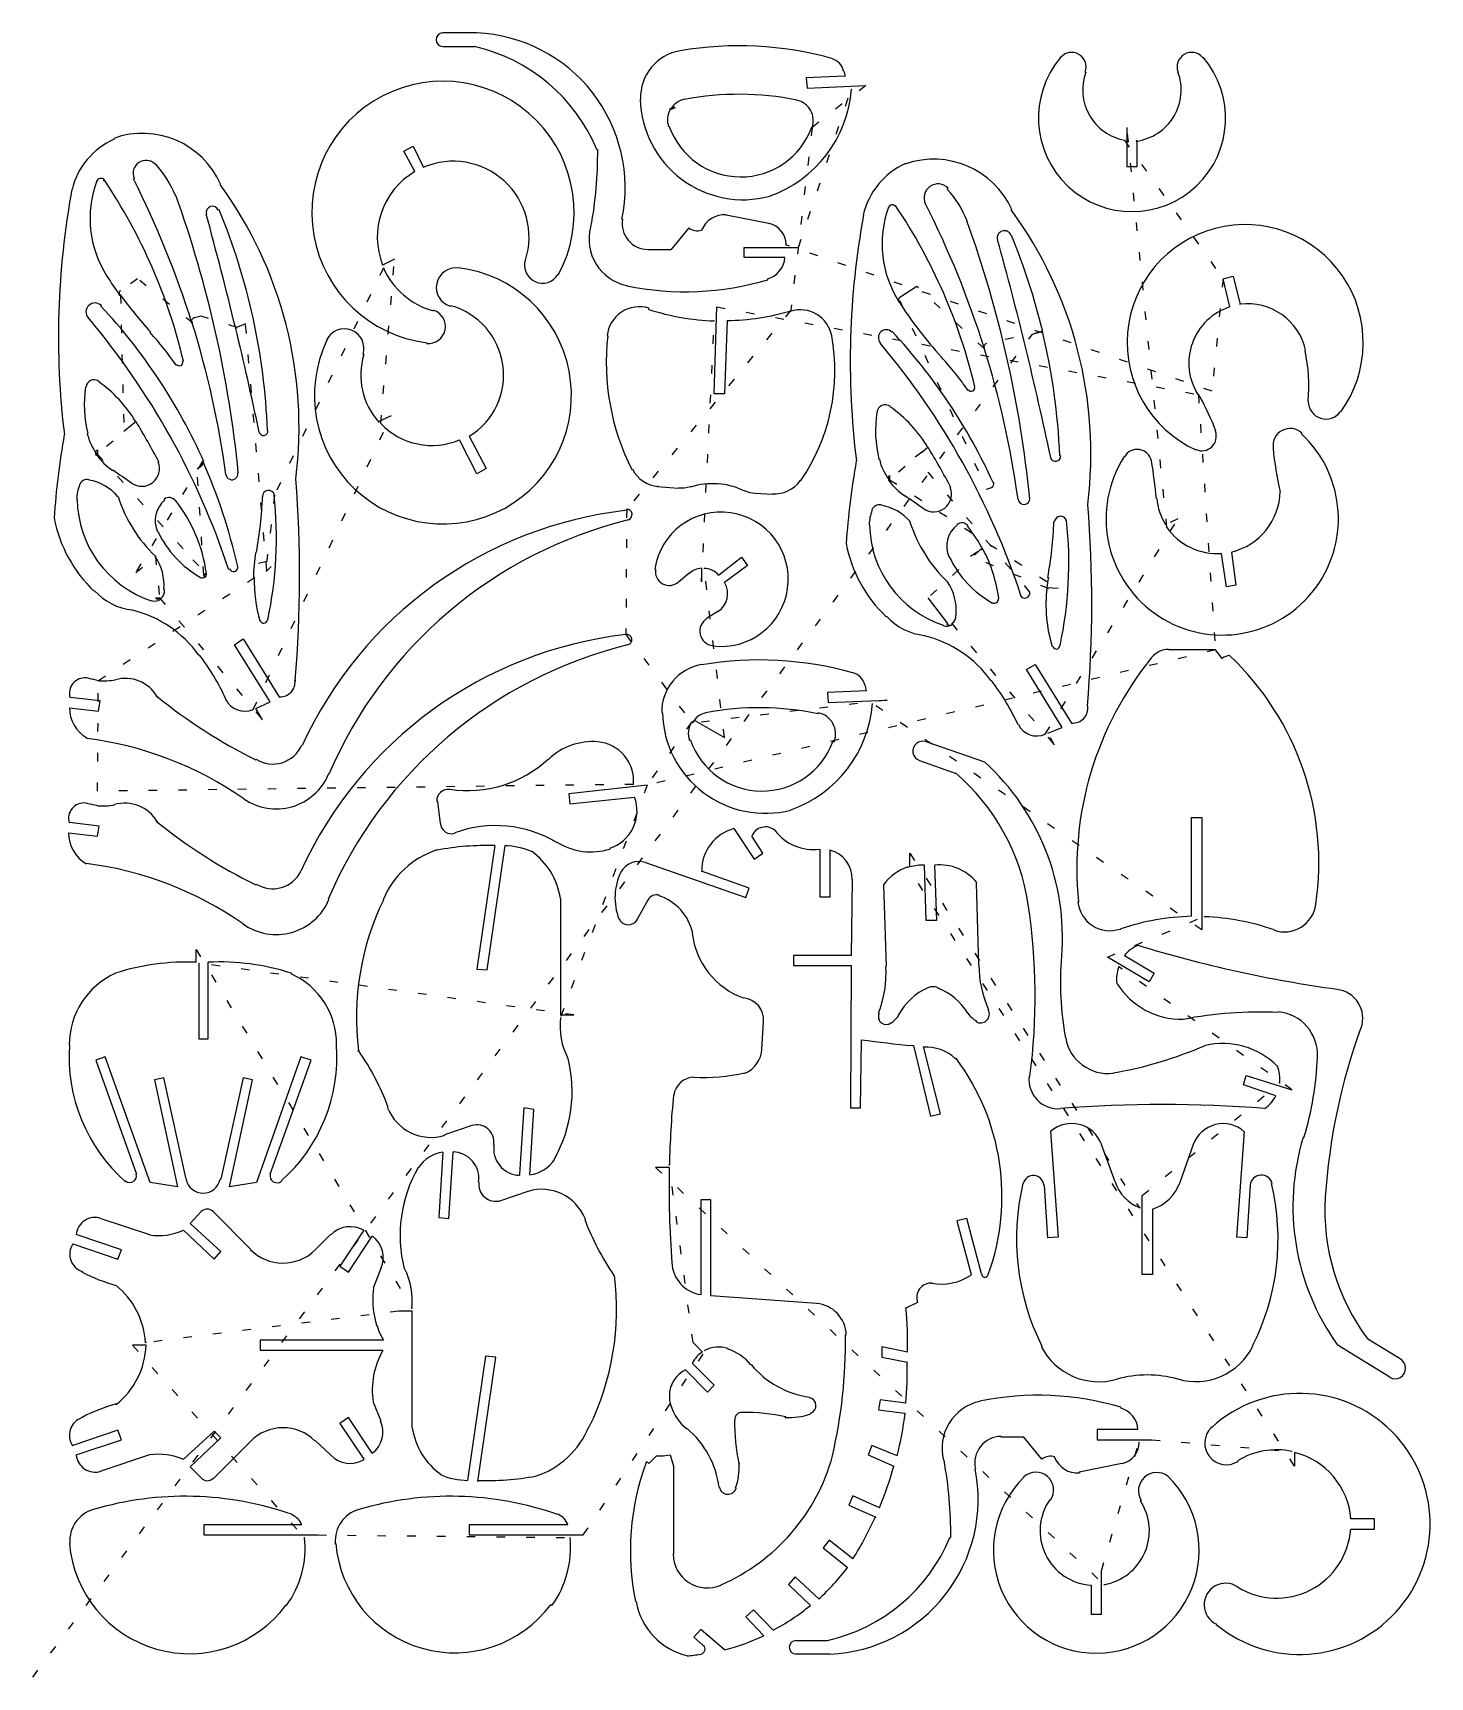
# Model space of a CAD drawing. Extents: x 0 to 16.4, y 0 to 19.3.
import ezdxf

# ---------------------------------------------------------------- set-up
doc = ezdxf.new("R2010")
doc.units = 0
doc.linetypes.add('DOT', pattern=[0.25, 0, -0.25])

msp = doc.modelspace()

# ---------------------------------------------------------------- linework, layer by layer
at = {"layer": '1', "color": 7, "linetype": 'CONTINUOUS'}
for p, q in [((5.21, 19.32, 4.45), (4.82, 19.32, 4.45)), ((5.22, 19.32, 4.45), (5.21, 19.32, 4.45)), ((4.82, 19.16, 4.45), (5.19, 19.16, 4.45)), ((5.19, 19.16, 4.45), (5.189663, 19.1585, 4.45)), ((7.61, 19.11, 4.45), (7.610073, 19.109577, 4.45)), ((9.39, 19.02, 4.45), (9.389414, 19.017772, 4.45)), ((12.08, 19.03, 4.45), (12.079552, 19.030379, 4.45)), ((13.75, 19.03, 4.45), (13.755789, 19.034952, 4.45)), ((9.54, 18.81, 4.45), (9.09, 18.79, 4.45)), ((9.09, 18.79, 4.45), (9.1, 18.67, 4.45)), ((9.53, 18.87, 4.45), (9.53592, 18.871518, 4.45)), ((9.55, 18.81, 4.45), (9.54, 18.81, 4.45)), ((12.37, 18.86, 4.45), (12.376838, 18.857481, 4.45)), ((13.46, 18.86, 4.45), (13.460549, 18.860206, 4.45)), ((9.1, 18.67, 4.45), (9.79, 18.7, 4.45)), ((7.14, 18.54, 4.45), (7.14304, 18.540109, 4.45)), ((7.49, 18.42, 4.45), (7.49, 18.43, 4.45)), ((7.49, 18.43, 4.45), (7.497751, 18.426125, 4.45)), ((7.5, 18.42, 4.45), (7.49, 18.43, 4.45)), ((7.49, 18.43, 4.45), (7.498941, 18.424717, 4.45)), ((7.66, 18.54, 4.45), (7.660388, 18.537969, 4.45)), ((8.98, 18.53, 4.45), (8.979666, 18.528397, 4.45)), ((7.48, 18.22, 4.45), (7.47331, 18.217673, 4.45)), ((12.86, 18.21, 4.45), (12.86, 17.75, 4.45)), ((0.95, 18.08, 4.45), (0.954403, 18.070094, 4.45)), ((4.36, 17.93, 4.45), (4.47, 17.99, 4.45)), ((4.47, 17.99, 4.45), (4.59, 17.74, 4.45)), ((12.98, 18.05, 4.45), (12.97, 18.05, 4.45)), ((12.97, 18.05, 4.45), (12.970283, 18.047875, 4.45)), ((12.98, 17.75, 4.45), (12.98, 18.05, 4.45)), ((1.44, 17.78, 4.45), (1.437703, 17.777703, 4.45)), ((4.49, 17.69, 4.45), (4.36, 17.93, 4.45)), ((6.63, 17.95, 4.45), (6.63885, 17.950073, 4.45)), ((10.26, 17.78, 4.45), (10.257669, 17.785181, 4.45)), ((0.84, 17.59, 4.45), (0.83, 17.58, 4.45)), ((0.83, 17.58, 4.45), (0.842426, 17.588284, 4.45)), ((1.19, 17.61, 4.45), (1.180907, 17.605389, 4.45)), ((4.59, 17.74, 4.45), (4.58989, 17.740258, 4.45)), ((12.86, 17.75, 4.45), (12.98, 17.75, 4.45)), ((0.46, 17.48, 4.45), (0.458381, 17.480298, 4.45)), ((0.75, 17.57, 4.45), (0.75, 17.58, 4.45)), ((0.75, 17.58, 4.45), (0.750887, 17.579672, 4.45)), ((1.68, 17.41, 4.45), (1.675045, 17.408036, 4.45)), ((2.2, 17.54, 4.45), (2.205097, 17.54224, 4.45)), ((10.75, 17.49, 4.45), (10.757047, 17.497047, 4.45)), ((10.75, 17.48, 4.45), (10.75, 17.49, 4.45)), ((2.19, 17.24, 4.45), (2.178166, 17.235562, 4.45)), ((10.06, 17.27, 4.45), (10.057661, 17.270845, 4.45)), ((10.14, 17.29, 4.45), (10.132985, 17.284739, 4.45)), ((10.49, 17.31, 4.45), (10.492082, 17.311056, 4.45)), ((11.5, 17.24, 4.45), (11.506916, 17.243116, 4.45)), ((2.04, 17.19, 4.45), (2.036898, 17.189147, 4.45)), ((6.56, 17.04, 4.45), (6.55, 17.04, 4.45)), ((6.55, 17.04, 4.45), (6.554458, 17.038865, 4.45)), ((6.93, 17.13, 4.45), (6.924043, 17.131231, 4.45)), ((7.71, 17.03, 4.45), (7.5, 16.77, 4.45)), ((7.86, 17, 4.45), (7.859396, 17.001811, 4.45)), ((8.15, 17.18, 4.45), (8.150059, 17.180857, 4.45)), ((8.65, 17.08, 4.45), (8.15, 17.18, 4.45)), ((9.76, 17.18, 4.45), (9.763986, 17.179271, 4.45)), ((10.98, 17.11, 4.45), (10.981867, 17.11074, 4.45)), ((11.34, 16.89, 4.45), (11.337111, 16.889278, 4.45)), ((11.5, 16.94, 4.45), (11.501558, 16.940648, 4.45)), ((4.25, 16.66, 4.45), (4.11, 16.59, 4.45)), ((5.79, 16.65, 4.45), (5.787946, 16.650616, 4.45)), ((7.23, 16.77, 4.45), (7.23, 16.775862, 4.45)), ((7.5, 16.77, 4.45), (7.23, 16.77, 4.45)), ((8.36, 16.68, 4.45), (8.36, 16.8, 4.45)), ((8.36, 16.8, 4.45), (9, 16.8, 4.45)), ((8.84, 16.68, 4.45), (8.36, 16.68, 4.45)), ((0.87, 16.46, 4.45), (0.870875, 16.460556, 4.45)), ((4.11, 16.59, 4.45), (4.111249, 16.590497, 4.45)), ((5, 16.56, 4.45), (4.999494, 16.55612, 4.45)), ((6.17, 16.48, 4.45), (6.18, 16.48, 4.45)), ((6.18, 16.48, 4.45), (6.178429, 16.480843, 4.45)), ((8.64, 16.42, 4.45), (8.637118, 16.430087, 4.45)), ((13.99, 16.43, 4.45), (14.11, 16.46, 4.45)), ((14.07, 16.1, 4.45), (13.99, 16.43, 4.45)), ((14.11, 16.46, 4.45), (14.19, 16.13, 4.45)), ((1.02, 16.24, 4.45), (1.026402, 16.244599, 4.45)), ((1.02, 16.24, 4.45), (1.03, 16.24, 4.45)), ((6.98, 16.35, 4.45), (6.979853, 16.349293, 4.45)), ((10.39, 16.34, 4.45), (10.19, 16.21, 4.45)), ((0.8, 16.11, 4.45), (0.805166, 16.115166, 4.45)), ((4.71, 16.06, 4.45), (4.708626, 16.054861, 4.45)), ((4.91, 16.11, 4.45), (4.911168, 16.1143, 4.45)), ((7.24, 16.08, 4.45), (7.241657, 16.085421, 4.45)), ((7.24, 16.07, 4.45), (7.24, 16.08, 4.45)), ((8.01, 15.08, 4.45), (8.04, 16.1, 4.45)), ((8.91, 16.05, 4.45), (8.91, 16.06, 4.45)), ((10.18, 16.16, 4.45), (10.19, 16.17, 4.45)), ((10.18, 16.16, 4.45), (10.181308, 16.160831, 4.45)), ((14.19, 16.13, 4.45), (14.189935, 16.130499, 4.45)), ((0.65, 15.97, 4.45), (0.65, 15.98, 4.45)), ((0.65, 15.98, 4.45), (0.65, 15.97, 4.45)), ((0.65, 15.97, 4.45), (0.651967, 15.971654, 4.45)), ((1.87, 15.91, 4.45), (1.872583, 15.910806, 4.45)), ((1.87, 15.91, 4.45), (1.88, 15.91, 4.45)), ((2.38, 15.86, 4.45), (2.381501, 15.860363, 4.45)), ((2.4, 15.86, 4.45), (2.39, 15.85, 4.45)), ((8.16, 15.94, 4.45), (8.13, 15.08, 4.45)), ((1.38, 15.8, 4.45), (1.37884, 15.798937, 4.45)), ((1.38, 15.81, 4.45), (1.38, 15.8, 4.45)), ((3.45, 15.71, 4.45), (3.455074, 15.707593, 4.45)), ((4.63, 15.68, 4.45), (4.629142, 15.671846, 4.45)), ((6.75, 15.76, 4.45), (6.756545, 15.75927, 4.45)), ((9.39, 15.76, 4.45), (9.38987, 15.759975, 4.45)), ((9.96, 15.68, 4.45), (9.96, 15.67, 4.45)), ((9.96, 15.67, 4.45), (9.961967, 15.671654, 4.45)), ((10.1, 15.81, 4.45), (10.095192, 15.805192, 4.45)), ((11.85, 15.81, 4.45), (11.86, 15.82, 4.45)), ((11.86, 15.82, 4.45), (11.86, 15.814142, 4.45)), ((11.87, 15.81, 4.45), (11.867442, 15.809385, 4.45)), ((1.76, 15.46, 4.45), (1.770016, 15.462361, 4.45)), ((3.89, 15.54, 4.45), (3.882517, 15.542278, 4.45)), ((10.68, 15.51, 4.45), (10.680773, 15.510709, 4.45)), ((11.18, 15.62, 4.45), (11.180694, 15.620217, 4.45)), ((11.18, 15.62, 4.45), (11.18, 15.61, 4.45)), ((14.96, 15.59, 4.45), (14.954461, 15.588837, 4.45)), ((1.68, 15.42, 4.45), (1.687015, 15.425261, 4.45)), ((0.62, 15.16, 4.45), (0.626128, 15.159387, 4.45)), ((0.77, 15.23, 4.45), (0.767257, 15.226137, 4.45)), ((8.13, 15.08, 4.45), (8.01, 15.08, 4.45)), ((10.99, 15.12, 4.45), (10.997015, 15.125261, 4.45)), ((11.07, 15.16, 4.45), (11.071946, 15.160459, 4.45)), ((10.08, 14.93, 4.45), (10.077257, 14.926137, 4.45)), ((14.99, 14.99, 4.45), (14.991913, 14.99, 4.45)), ((4.21, 14.82, 4.45), (4.06, 14.75, 4.45)), ((4.06, 14.75, 4.45), (4.07, 14.75, 4.45)), ((4.07, 14.75, 4.45), (4.06519, 14.745733, 4.45)), ((9.92, 14.86, 4.45), (9.920496, 14.85995, 4.45)), ((15.37, 14.87, 4.45), (15.37395, 14.867143, 4.45)), ((0.37, 14.6, 4.45), (0.36971, 14.600052, 4.45)), ((0.64, 14.61, 4.45), (0.64477, 14.611142, 4.45)), ((2.76, 14.65, 4.45), (2.757503, 14.649904, 4.45)), ((5.02, 14.53, 4.45), (5.016002, 14.539328, 4.45)), ((5.22, 14.14, 4.45), (5.02, 14.53, 4.45)), ((5.13, 14.58, 4.45), (5.33, 14.2, 4.45)), ((13.9, 14.64, 4.45), (13.904748, 14.64176, 4.45)), ((14.91, 14.61, 4.45), (14.917613, 14.618198, 4.45)), ((0.75, 14.36, 4.45), (0.74279, 14.355193, 4.45)), ((0.75, 14.37, 4.45), (0.750984, 14.370708, 4.45)), ((0.76, 14.37, 4.45), (0.75, 14.37, 4.45)), ((9.95, 14.31, 4.45), (9.945146, 14.308838, 4.45)), ((11.96, 14.33, 4.45), (11.96361, 14.330765, 4.45)), ((12.07, 14.35, 4.45), (12.083246, 14.35, 4.45)), ((12.83, 14.34, 4.45), (12.82706, 14.341866, 4.45)), ((13.67, 14.42, 4.45), (13.671508, 14.423447, 4.45)), ((14.58, 14.44, 4.45), (14.577334, 14.439736, 4.45)), ((0.94, 14.18, 4.45), (0.938327, 14.177469, 4.45)), ((1.48, 14.28, 4.45), (1.473203, 14.277281, 4.45)), ((2, 14.28, 4.45), (1.99, 14.28, 4.45)), ((2, 14.28, 4.45), (2.008697, 14.283865, 4.45)), ((2.41, 14.15, 4.45), (2.414478, 14.150441, 4.45)), ((5.33, 14.2, 4.45), (5.22, 14.14, 4.45)), ((7.04, 14.19, 4.45), (7.047976, 14.193988, 4.45)), ((9.68, 14.29, 4.45), (9.679059, 14.290169, 4.45)), ((13.15, 14.29, 4.45), (13.150278, 14.290066, 4.45)), ((0.55, 14.01, 4.45), (0.546809, 14.011418, 4.45)), ((0.66, 14.07, 4.45), (0.659341, 14.066243, 4.45)), ((1.16, 14.03, 4.45), (1.158672, 14.028208, 4.45)), ((3.09, 14.08, 4.45), (3.089846, 14.08002, 4.45)), ((7.35, 13.99, 4.45), (7.34, 13.99, 4.45)), ((7.34, 13.99, 4.45), (7.59, 13.97, 4.45)), ((7.59, 13.97, 4.45), (7.59035, 13.974321, 4.45)), ((7.73, 13.99, 4.45), (7.731932, 13.983833, 4.45)), ((8.36, 13.94, 4.45), (8.361938, 13.944118, 4.45)), ((9.02, 14.06, 4.45), (9.03, 14.06, 4.45)), ((9.03, 14.06, 4.45), (9.027684, 14.061589, 4.45)), ((10.06, 14.07, 4.45), (10.060984, 14.070708, 4.45)), ((10.06, 14.06, 4.45), (10.06, 14.07, 4.45)), ((10.07, 14.07, 4.45), (10.06, 14.07, 4.45)), ((10.79, 13.98, 4.45), (10.783203, 13.977281, 4.45)), ((11.21, 13.96, 4.45), (11.27, 13.98, 4.45)), ((11.29, 14.04, 4.45), (11.29, 14.03, 4.45)), ((14.66, 13.93, 4.45), (14.661597, 13.929957, 4.45)), ((0.52, 13.84, 4.45), (0.513691, 13.840344, 4.45)), ((1, 13.87, 4.45), (1.002953, 13.870941, 4.45)), ((1.55, 13.83, 4.45), (1.541876, 13.841373, 4.45)), ((2.7, 13.87, 4.45), (2.697199, 13.87, 4.45)), ((6.98, 13.71, 4.45), (6.98, 13.72, 4.45)), ((8.49, 13.91, 4.45), (8.69, 13.9, 4.45)), ((8.69, 13.9, 4.45), (8.690405, 13.905001, 4.45)), ((9.97, 13.77, 4.45), (9.97058, 13.772609, 4.45)), ((10.25, 13.88, 4.45), (10.249807, 13.879701, 4.45)), ((10.47, 13.73, 4.45), (10.468884, 13.728491, 4.45)), ((11.58, 13.84, 4.45), (11.580704, 13.840101, 4.45)), ((11.72, 13.85, 4.45), (11.717506, 13.849752, 4.45)), ((12.4, 13.78, 4.45), (12.398933, 13.780133, 4.45)), ((13.21, 13.85, 4.45), (13.207176, 13.84971, 4.45)), ((0.25, 13.62, 4.45), (0.249785, 13.619959, 4.45)), ((7, 13.6, 4.45), (7.000446, 13.598191, 4.45)), ((9.83, 13.54, 4.45), (9.835246, 13.540083, 4.45)), ((9.86, 13.71, 4.45), (9.863063, 13.708881, 4.45)), ((10.31, 13.57, 4.45), (10.315434, 13.574693, 4.45)), ((10.86, 13.54, 4.45), (10.863207, 13.535781, 4.45)), ((12.01, 13.58, 4.45), (12.002654, 13.580312, 4.45)), ((12.15, 13.59, 4.45), (12.14799, 13.589426, 4.45)), ((1.47, 13.46, 4.45), (1.466641, 13.458441, 4.45)), ((10.99, 13.52, 4.45), (10.995023, 13.523588, 4.45)), ((2.62, 13.22, 4.45), (2.627665, 13.218631, 4.45)), ((8.06, 12.95, 4.45), (8.33, 13.16, 4.45)), ((8.33, 13.16, 4.45), (8.4, 13.06, 4.45)), ((9.56, 13.32, 4.45), (9.559785, 13.319959, 4.45)), ((10.77, 13.16, 4.45), (10.78, 13.16, 4.45)), ((10.78, 13.16, 4.45), (10.774622, 13.157384, 4.45)), ((11.14, 13.25, 4.45), (11.15, 13.25, 4.45)), ((11.17, 13.25, 4.45), (11.165715, 13.247762, 4.45)), ((13.97, 13.2, 4.45), (13.969774, 13.203256, 4.45)), ((14.03, 12.81, 4.45), (13.97, 13.2, 4.45)), ((14.09, 13.22, 4.45), (14.14, 12.83, 4.45)), ((2.01, 12.95, 4.45), (2.02, 12.94, 4.45)), ((2.3, 13.02, 4.45), (2.311626, 13.023875, 4.45)), ((2.41, 13.05, 4.45), (2.407576, 13.049454, 4.45)), ((2.6, 13.07, 4.45), (2.599249, 13.070072, 4.45)), ((2.75, 13, 4.45), (2.74, 13, 4.45)), ((2.75, 13.12, 4.45), (2.75, 13.11, 4.45)), ((7.31, 13.02, 4.45), (7.319689, 13.01829, 4.45)), ((7.59, 12.87, 4.45), (7.71, 12.97, 4.45)), ((7.71, 12.97, 4.45), (7.712769, 12.966906, 4.45)), ((7.86, 13.03, 4.45), (7.86, 12.87, 4.45)), ((8.4, 13.06, 4.45), (8.13, 12.86, 4.45)), ((0.72, 12.76, 4.45), (0.72548, 12.764953, 4.45)), ((1.54, 12.78, 4.45), (1.54762, 12.780635, 4.45)), ((1.97, 12.92, 4.45), (1.970805, 12.921412, 4.45)), ((2.02, 12.94, 4.45), (2.017071, 12.937071, 4.45)), ((2.6, 12.92, 4.45), (2.592013, 12.92009, 4.45)), ((10.75, 12.87, 4.45), (10.750737, 12.870775, 4.45)), ((11.92, 12.8, 4.45), (11.918576, 12.800153, 4.45)), ((12.05, 12.79, 4.45), (11.92, 12.8, 4.45)), ((11.93, 12.92, 4.45), (11.936911, 12.918776, 4.45)), ((11.93, 12.79, 4.45), (11.94, 12.79, 4.45)), ((14.14, 12.83, 4.45), (14.03, 12.81, 4.45)), ((1.39, 12.65, 4.45), (1.389172, 12.647556, 4.45)), ((1.49, 12.68, 4.45), (1.5, 12.67, 4.45)), ((1.5, 12.67, 4.45), (1.495456, 12.676059, 4.45)), ((1.5, 12.67, 4.45), (1.502538, 12.666374, 4.45)), ((10.52, 12.68, 4.45), (10.75, 12.38, 4.45)), ((11.28, 12.62, 4.45), (11.28143, 12.623576, 4.45)), ((11.35, 12.67, 4.45), (11.354817, 12.670661, 4.45)), ((11.61, 12.72, 4.45), (11.603523, 12.717409, 4.45)), ((1.17, 12.54, 4.45), (1.169071, 12.536166, 4.45)), ((2.67, 12.41, 4.45), (2.668757, 12.409644, 4.45)), ((2.76, 12.42, 4.45), (2.753853, 12.421229, 4.45)), ((8.05, 12.52, 4.45), (7.92, 12.44, 4.45)), ((7.92, 12.44, 4.45), (7.921933, 12.436779, 4.45)), ((10.03, 12.46, 4.45), (10.03548, 12.464953, 4.45)), ((10.75, 12.38, 4.45), (10.744645, 12.374645, 4.45)), ((10.81, 12.37, 4.45), (10.8, 12.38, 4.45)), ((10.81, 12.37, 4.45), (10.803341, 12.379513, 4.45)), ((10.85, 12.48, 4.45), (10.85256, 12.479787, 4.45)), ((2.37, 12.13, 4.45), (2.47, 12.2, 4.45)), ((2.47, 12.2, 4.45), (2.9, 11.51, 4.45)), ((10.48, 12.24, 4.45), (10.479071, 12.236166, 4.45)), ((10.7, 12.36, 4.45), (10.698285, 12.355284, 4.45)), ((1.95, 12.01, 4.45), (1.954114, 12.013195, 4.45)), ((2.79, 11.46, 4.45), (2.37, 12.13, 4.45)), ((6.99, 12.13, 4.45), (6.990446, 12.128191, 4.45)), ((7.99, 12.12, 4.45), (7.989645, 12.11723, 4.45)), ((11.98, 12.11, 4.45), (11.990777, 12.112155, 4.45)), ((12.07, 12.12, 4.45), (12.07393, 12.119155, 4.45)), ((13.15, 11.98, 4.45), (13.149556, 11.98036, 4.45)), ((13.35, 12.07, 4.45), (13.35, 12.076125, 4.45)), ((13.9, 12.07, 4.45), (13.35, 12.07, 4.45)), ((13.98, 11.97, 4.45), (13.9, 12.07, 4.45)), ((14.07, 12, 4.45), (14.069459, 12.004873, 4.45)), ((7.86, 11.9, 4.45), (7.86095, 11.894385, 4.45)), ((11.68, 11.84, 4.45), (11.78, 11.9, 4.45)), ((12.1, 11.16, 4.45), (11.68, 11.84, 4.45)), ((11.78, 11.9, 4.45), (12.21, 11.21, 4.45)), ((0.63, 11.74, 4.45), (0.631193, 11.743876, 4.45)), ((0.97, 11.72, 4.45), (0.970494, 11.718312, 4.45)), ((3.08, 11.71, 4.45), (3.09, 11.71, 4.45)), ((3.09, 11.71, 4.45), (3.084287, 11.710483, 4.45)), ((9.78, 11.66, 4.45), (9.784172, 11.661061, 4.45)), ((11.26, 11.71, 4.45), (11.264114, 11.713195, 4.45)), ((0.44, 11.51, 4.45), (0.436252, 11.508898, 4.45)), ((0.79, 11.47, 4.45), (0.44, 11.51, 4.45)), ((0.77, 11.35, 4.45), (0.79, 11.47, 4.45)), ((1.46, 11.52, 4.45), (1.461897, 11.522328, 4.45)), ((2.27, 11.49, 4.45), (2.265679, 11.487839, 4.45)), ((2.62, 11.38, 4.45), (2.79, 11.46, 4.45)), ((2.9, 11.51, 4.45), (2.900505, 11.519091, 4.45)), ((9.8, 11.59, 4.45), (9.34, 11.57, 4.45)), ((9.34, 11.57, 4.45), (9.35, 11.45, 4.45)), ((9.35, 11.45, 4.45), (10.04, 11.48, 4.45)), ((12.4, 11.41, 4.45), (12.395916, 11.410343, 4.45)), ((0.43, 11.39, 4.45), (0.77, 11.35, 4.45)), ((2.7, 11.25, 4.45), (2.62, 11.38, 4.45)), ((7.4, 11.33, 4.45), (7.391232, 11.329843, 4.45)), ((7.74, 11.22, 4.45), (7.75, 11.22, 4.45)), ((7.75, 11.21, 4.45), (7.75, 11.22, 4.45)), ((7.75, 11.22, 4.45), (7.75564, 11.216777, 4.45)), ((7.8, 11.23, 4.45), (8.13, 11.04, 4.45)), ((7.91, 11.33, 4.45), (7.909667, 11.331773, 4.45)), ((9.23, 11.32, 4.45), (9.232278, 11.330932, 4.45)), ((12.21, 11.21, 4.45), (12.209954, 11.209171, 4.45)), ((0.63, 11.03, 4.45), (0.633413, 11.035851, 4.45)), ((11.58, 11.19, 4.45), (11.583852, 11.191926, 4.45)), ((11.93, 11.09, 4.45), (12.1, 11.16, 4.45)), ((3.16, 10.95, 4.45), (3.165726, 10.947373, 4.45)), ((7.73, 11.01, 4.45), (7.718645, 11.00605, 4.45)), ((9.41, 10.99, 4.45), (9.40369, 10.992329, 4.45)), ((9.42, 10.99, 4.45), (9.41, 10.99, 4.45)), ((11.19, 10.75, 4.45), (10.5, 10.99, 4.45)), ((2.62, 10.78, 4.45), (2.623043, 10.784868, 4.45)), ((6.06, 10.79, 4.45), (6.063095, 10.786726, 4.45)), ((10.42, 10.77, 4.45), (10.84, 10.62, 4.45)), ((3.48, 10.61, 4.45), (3.47, 10.61, 4.45)), ((3.47, 10.61, 4.45), (3.474974, 10.60788, 4.45)), ((7.22, 10.48, 4.45), (6.3, 10.38, 4.45)), ((10.84, 10.62, 4.45), (10.844576, 10.625325, 4.45)), ((0.62, 10.27, 4.45), (0.621075, 10.273548, 4.45)), ((0.96, 10.25, 4.45), (0.959373, 10.252196, 4.45)), ((2.48, 10.32, 4.45), (2.479597, 10.319423, 4.45)), ((4.76, 10.29, 4.45), (4.748925, 10.289077, 4.45)), ((4.79, 10.03, 4.45), (4.76, 10.29, 4.45)), ((4.9, 10.43, 4.45), (4.900302, 10.431984, 4.45)), ((6.3, 10.38, 4.45), (6.31, 10.26, 4.45)), ((6.31, 10.26, 4.45), (7.07, 10.34, 4.45)), ((7.07, 10.34, 4.45), (7.072749, 10.341023, 4.45)), ((1.46, 10.06, 4.45), (1.45502, 10.053873, 4.45)), ((1.46, 10.05, 4.45), (1.46, 10.06, 4.45)), ((8.91, 10.19, 4.45), (8.910627, 10.187557, 4.45)), ((13.62, 8.94, 4.45), (13.62, 10.1, 4.45)), ((13.62, 10.1, 4.45), (13.74, 10.1, 4.45)), ((13.74, 10.1, 4.45), (13.74, 8.78, 4.45)), ((0.42, 9.92, 4.45), (0.76, 9.88, 4.45)), ((0.43, 10.04, 4.45), (0.426252, 10.038898, 4.45)), ((0.78, 10, 4.45), (0.43, 10.04, 4.45)), ((0.76, 9.88, 4.45), (0.78, 10, 4.45)), ((4.96, 9.92, 4.45), (4.961231, 9.916307, 4.45)), ((8.24, 9.97, 4.45), (8.48, 9.61, 4.45)), ((8.58, 9.68, 4.45), (8.45, 9.88, 4.45)), ((8.45, 9.88, 4.45), (8.450549, 9.879794, 4.45)), ((8.72, 9.95, 4.45), (8.72181, 9.951327, 4.45)), ((4.75, 9.72, 4.45), (4.750569, 9.717008, 4.45)), ((5.43, 9.77, 4.45), (5.22, 8.32, 4.45)), ((5.34, 8.31, 4.45), (5.55, 9.77, 4.45)), ((5.55, 9.77, 4.45), (5.549959, 9.768313, 4.45)), ((5.86, 9.7, 4.45), (5.862643, 9.703689, 4.45)), ((6.16, 9.81, 4.45), (6.157809, 9.806349, 4.45)), ((6.78, 9.74, 4.45), (6.783026, 9.730096, 4.45)), ((8.48, 9.61, 4.45), (8.58, 9.68, 4.45)), ((9.25, 9.73, 4.45), (9.25, 9.17, 4.45)), ((9.37, 9.72, 4.45), (9.369599, 9.718485, 4.45)), ((9.37, 9.17, 4.45), (9.37, 9.72, 4.45)), ((10.31, 9.52, 4.45), (10.31, 9.68, 4.45)), ((0.63, 9.56, 4.45), (0.628374, 9.557213, 4.45)), ((3.15, 9.47, 4.45), (3.150152, 9.469931, 4.45)), ((7.2, 9.57, 4.45), (8.38, 9.16, 4.45)), ((7.86, 9.47, 4.45), (7.863146, 9.470062, 4.45)), ((8.42, 9.27, 4.45), (7.86, 9.47, 4.45)), ((10.48, 9.54, 4.45), (10.480003, 9.540089, 4.45)), ((10.5, 8.89, 4.45), (10.48, 9.54, 4.45)), ((10.6, 9.54, 4.45), (10.62, 8.89, 4.45)), ((2.62, 9.31, 4.45), (2.625627, 9.319003, 4.45)), ((6.91, 9.46, 4.45), (6.912632, 9.458621, 4.45)), ((9.63, 9.37, 4.45), (9.62, 8.48, 4.45)), ((10, 9.31, 4.45), (10.03, 8.35, 4.45)), ((11.09, 9.33, 4.45), (11.0968, 9.335535, 4.45)), ((11.12, 8.37, 4.45), (11.09, 9.33, 4.45)), ((3.47, 9.14, 4.45), (3.480249, 9.135631, 4.45)), ((4.12, 9.13, 4.45), (4.116314, 9.131513, 4.45)), ((6.2, 9.15, 4.45), (6.2, 7.78, 4.45)), ((7.23, 9.13, 4.45), (7.1, 8.9, 4.45)), ((7.36, 9.18, 4.45), (7.362126, 9.187088, 4.45)), ((8.38, 9.16, 4.45), (8.42, 9.27, 4.45)), ((9.25, 9.17, 4.45), (9.37, 9.17, 4.45)), ((12.29, 9.11, 4.45), (12.282725, 9.109214, 4.45)), ((6.89, 8.91, 4.45), (6.888728, 8.909511, 4.45)), ((7.1, 8.9, 4.45), (7.103611, 8.897833, 4.45)), ((10.62, 8.89, 4.45), (10.5, 8.89, 4.45)), ((11.7, 9.08, 4.45), (11.700165, 9.080025, 4.45)), ((15.08, 9.08, 4.45), (15.079808, 9.080028, 4.45)), ((2.47, 8.85, 4.45), (2.470312, 8.850447, 4.45)), ((7.75, 8.74, 4.45), (7.7556, 8.741179, 4.45)), ((12.78, 8.79, 4.45), (12.79, 8.79, 4.45)), ((12.79, 8.79, 4.45), (12.788913, 8.793262, 4.45)), ((14.59, 8.78, 4.45), (14.588909, 8.776819, 4.45)), ((1.92, 8.4, 4.45), (1.92, 8.55, 4.45)), ((12.99, 8.6, 4.45), (12.990721, 8.598302, 4.45)), ((1.95, 8.39, 4.45), (1.95, 7.5, 4.45)), ((2.06, 8.39, 4.45), (2.059511, 8.400392, 4.45)), ((2.06, 7.5, 4.45), (2.06, 8.39, 4.45)), ((5.22, 8.32, 4.45), (5.34, 8.31, 4.45)), ((9.62, 8.48, 4.45), (8.94, 8.48, 4.45)), ((8.94, 8.48, 4.45), (8.94, 8.36, 4.45)), ((8.94, 8.36, 4.45), (9.62, 8.36, 4.45)), ((9.62, 8.36, 4.45), (9.61, 6.69, 4.45)), ((10.03, 8.35, 4.45), (10.026288, 8.34977, 4.45)), ((12.09, 8.47, 4.45), (12.093442, 8.469727, 4.45)), ((13.12, 8.17, 4.45), (12.63, 8.46, 4.45)), ((12.83, 8.48, 4.45), (13.18, 8.27, 4.45)), ((0.97, 8.27, 4.45), (0.969603, 8.271242, 4.45)), ((3.04, 8.27, 4.45), (3.036466, 8.262072, 4.45)), ((12.74, 8.15, 4.45), (12.742861, 8.151769, 4.45)), ((13.18, 8.27, 4.45), (13.12, 8.17, 4.45)), ((8.35, 7.98, 4.45), (8.350149, 7.980405, 4.45)), ((10.64, 8.1, 4.45), (10.638356, 8.095859, 4.45)), ((15.33, 8.08, 4.45), (15.330526, 8.083874, 4.45)), ((6.2, 7.78, 4.45), (6.36, 7.78, 4.45)), ((9.94, 7.8, 4.45), (9.945751, 7.797444, 4.45)), ((10.18, 7.78, 4.45), (10.175924, 7.782229, 4.45)), ((10.99, 7.8, 4.45), (10.98988, 7.799911, 4.45)), ((11.23, 7.84, 4.45), (11.234049, 7.841834, 4.45)), ((13.52, 7.73, 4.45), (13.520463, 7.727645, 4.45)), ((14.64, 7.81, 4.45), (14.640786, 7.817859, 4.45)), ((8.57, 7.38, 4.45), (8.59, 7.7, 4.45)), ((10.09, 7.69, 4.45), (10.091562, 7.68778, 4.45)), ((11.09, 7.71, 4.45), (11.085433, 7.702693, 4.45)), ((15.61, 7.63, 4.45), (15.613751, 7.628711, 4.45)), ((0.43, 7.43, 4.45), (0.428046, 7.43, 4.45)), ((1.95, 7.5, 4.45), (2.06, 7.5, 4.45)), ((3.57, 7.43, 4.45), (3.569872, 7.429991, 4.45)), ((3.82, 7.36, 4.45), (3.829361, 7.361204, 4.45)), ((3.83, 7.36, 4.45), (3.82, 7.36, 4.45)), ((9.73, 6.69, 4.45), (9.74, 7.49, 4.45)), ((9.74, 7.49, 4.45), (9.739913, 7.48936, 4.45)), ((10.34, 7.42, 4.45), (10.35, 7.42, 4.45)), ((10.35, 7.42, 4.45), (10.55, 6.59, 4.45)), ((10.67, 6.62, 4.45), (10.47, 7.41, 4.45)), ((10.47, 7.41, 4.45), (10.470493, 7.401627, 4.45)), ((12.14, 7.51, 4.45), (12.136724, 7.509412, 4.45)), ((13.78, 7.42, 4.45), (13.778662, 7.423062, 4.45)), ((0.85, 7.29, 4.45), (0.74, 7.25, 4.45)), ((0.74, 7.25, 4.45), (1.22, 5.91, 4.45)), ((1.38, 5.81, 4.45), (0.85, 7.29, 4.45)), ((3.15, 7.29, 4.45), (2.63, 5.81, 4.45)), ((2.79, 5.91, 4.45), (3.27, 7.25, 4.45)), ((3.27, 7.25, 4.45), (3.15, 7.29, 4.45)), ((6.29, 7.27, 4.45), (6.290485, 7.270122, 4.45)), ((10.84, 7.27, 4.45), (10.85, 7.27, 4.45)), ((10.85, 7.27, 4.45), (10.851185, 7.270889, 4.45)), ((14.63, 7.18, 4.45), (14.627814, 7.177848, 4.45)), ((15.1, 7.29, 4.45), (15.09964, 7.290013, 4.45)), ((1.54, 7.04, 4.45), (1.43, 7.02, 4.45)), ((1.43, 7.02, 4.45), (1.7, 5.76, 4.45)), ((1.8, 5.85, 4.45), (1.54, 7.04, 4.45)), ((2.47, 7.04, 4.45), (2.21, 5.85, 4.45)), ((2.31, 5.76, 4.45), (2.58, 7.02, 4.45)), ((2.58, 7.02, 4.45), (2.47, 7.04, 4.45)), ((7.77, 7.05, 4.45), (7.769929, 7.048553, 4.45)), ((8.37, 7.1, 4.45), (8.371451, 7.096651, 4.45)), ((11.72, 7.06, 4.45), (11.711159, 7.061072, 4.45)), ((12.7, 7.1, 4.45), (12.70053, 7.095583, 4.45)), ((14.23, 6.96, 4.45), (14.26, 7.07, 4.45)), ((14.61, 6.83, 4.45), (14.23, 6.96, 4.45)), ((14.26, 7.07, 4.45), (14.8, 6.9, 4.45)), ((7.53, 6.84, 4.45), (7.532942, 6.839529, 4.45)), ((4.17, 6.69, 4.45), (4.178193, 6.693065, 4.45)), ((5.77, 6.69, 4.45), (5.72, 5.91, 4.45)), ((5.89, 6.67, 4.45), (5.77, 6.69, 4.45)), ((5.84, 5.9, 4.45), (5.89, 6.67, 4.45)), ((9.61, 6.69, 4.45), (9.73, 6.69, 4.45)), ((10.55, 6.59, 4.45), (10.67, 6.62, 4.45)), ((14.48, 6.68, 4.45), (14.479594, 6.680568, 4.45)), ((5.16, 6.48, 4.45), (4.84, 6.37, 4.45)), ((11.96, 6.41, 4.45), (12.05, 5.17, 4.45)), ((14.15, 5.17, 4.45), (14.24, 6.41, 4.45)), ((14.24, 6.41, 4.45), (14.238666, 6.408506, 4.45)), ((4.84, 6.37, 4.45), (4.841104, 6.366411, 4.45)), ((5.42, 6.26, 4.45), (5.417044, 6.260443, 4.45)), ((12.56, 6.26, 4.45), (12.561878, 6.260698, 4.45)), ((12.72, 5.82, 4.45), (12.56, 6.26, 4.45)), ((13.64, 6.26, 4.45), (13.48, 5.81, 4.45)), ((14.94, 6.34, 4.45), (14.932167, 6.342385, 4.45)), ((4.53, 5.99, 4.45), (4.533711, 5.987561, 4.45)), ((4.82, 6.17, 4.45), (4.77, 5.4, 4.45)), ((4.89, 5.39, 4.45), (4.94, 6.17, 4.45)), ((4.94, 6.17, 4.45), (4.940078, 6.172407, 4.45)), ((6.13, 6.09, 4.45), (6.13456, 6.087004, 4.45)), ((7.48, 5.99, 4.45), (7.32, 5.99, 4.45)), ((1.09, 5.83, 4.45), (1.09, 5.82, 4.45)), ((1.09, 5.82, 4.45), (1.090489, 5.820557, 4.45)), ((1.22, 5.91, 4.45), (1.215771, 5.908943, 4.45)), ((1.7, 5.76, 4.45), (1.38, 5.81, 4.45)), ((2.21, 5.85, 4.45), (2.200359, 5.851836, 4.45)), ((2.63, 5.81, 4.45), (2.31, 5.76, 4.45)), ((2.92, 5.83, 4.45), (2.922791, 5.826651, 4.45)), ((5.24, 5.82, 4.45), (5.242956, 5.819557, 4.45)), ((5.72, 5.91, 4.45), (5.719539, 5.896168, 4.45)), ((11.64, 5.8, 4.45), (11.637869, 5.800507, 4.45)), ((13.48, 5.81, 4.45), (13.482907, 5.808948, 4.45)), ((14.56, 5.8, 4.45), (14.566491, 5.801623, 4.45)), ((5.5, 5.6, 4.45), (5.82, 5.71, 4.45)), ((5.82, 5.71, 4.45), (5.820601, 5.708008, 4.45)), ((7.97, 5.61, 4.45), (7.85, 5.61, 4.45)), ((7.85, 5.61, 4.45), (7.85, 4.49, 4.45)), ((7.97, 4.48, 4.45), (7.97, 5.61, 4.45)), ((11.89, 5.78, 4.45), (11.883329, 5.779487, 4.45)), ((11.93, 5.16, 4.45), (11.89, 5.78, 4.45)), ((13.04, 5.5, 4.45), (13.04, 5.66, 4.45)), ((14.31, 5.78, 4.45), (14.27, 5.16, 4.45)), ((15.19, 5.64, 4.45), (15.191671, 5.639891, 4.45)), ((1.85, 5.33, 4.45), (1.98, 5.47, 4.45)), ((2.12, 5.47, 4.45), (2.56, 5.03, 4.45)), ((13.04, 4.73, 4.45), (13.04, 5.5, 4.45)), ((13.16, 5.5, 4.45), (13.16, 4.73, 4.45)), ((0.8, 5.39, 4.45), (1.37, 5.2, 4.45)), ((1.77, 5.25, 4.45), (2.13, 4.91, 4.45)), ((2.21, 5, 4.45), (1.85, 5.33, 4.45)), ((3.89, 5.25, 4.45), (3.61, 4.83, 4.45)), ((4.77, 5.4, 4.45), (4.89, 5.39, 4.45)), ((6.49, 5.38, 4.45), (6.487118, 5.378922, 4.45)), ((6.49, 5.39, 4.45), (6.49, 5.38, 4.45)), ((10.98, 5.39, 4.45), (10.86, 5.36, 4.45)), ((10.86, 5.36, 4.45), (11.03, 4.73, 4.45)), ((11.15, 4.74, 4.45), (10.98, 5.39, 4.45)), ((0.47, 5.09, 4.45), (1, 4.91, 4.45)), ((0.51, 5.2, 4.45), (0.50955, 5.200041, 4.45)), ((1.04, 5.02, 4.45), (0.51, 5.2, 4.45)), ((1.37, 5.2, 4.45), (1.369508, 5.19687, 4.45)), ((2.56, 5.03, 4.45), (2.554968, 5.024968, 4.45)), ((3.32, 5.02, 4.45), (3.5, 5.2, 4.45)), ((3.5, 5.2, 4.45), (3.501965, 5.198035, 4.45)), ((3.71, 4.76, 4.45), (3.99, 5.18, 4.45)), ((3.99, 5.18, 4.45), (3.992298, 5.183024, 4.45)), ((12.05, 5.17, 4.45), (11.93, 5.16, 4.45)), ((14.27, 5.16, 4.45), (14.15, 5.17, 4.45)), ((1, 4.91, 4.45), (1.04, 5.02, 4.45)), ((2.13, 4.91, 4.45), (2.21, 5, 4.45)), ((3.61, 4.83, 4.45), (3.71, 4.76, 4.45)), ((7.51, 4.87, 4.45), (7.512339, 4.870182, 4.45)), ((0.58, 4.76, 4.45), (0.581589, 4.764768, 4.45)), ((4.09, 4.8, 4.45), (4, 4.57, 4.45)), ((4.37, 4.8, 4.45), (4.3647, 4.798666, 4.45)), ((6.83, 4.72, 4.45), (6.834835, 4.720624, 4.45)), ((11.03, 4.73, 4.45), (11.032618, 4.72611, 4.45)), ((11.23, 4.73, 4.45), (11.228806, 4.730299, 4.45)), ((13.16, 4.73, 4.45), (13.04, 4.73, 4.45)), ((0.98, 4.6, 4.45), (0.980538, 4.601983, 4.45)), ((4, 4.57, 4.45), (4.005166, 4.569231, 4.45)), ((7.85, 4.49, 4.45), (7.85059, 4.493931, 4.45)), ((9.21, 4.39, 4.45), (7.97, 4.48, 4.45)), ((10.56, 4.63, 4.45), (10.57, 4.63, 4.45)), ((10.57, 4.63, 4.45), (10.570034, 4.630585, 4.45)), ((4.46, 4.3, 4.45), (4.3, 4.3, 4.45)), ((4.46, 2.93, 4.45), (4.46, 4.3, 4.45)), ((10.27, 4.34, 4.45), (10.261659, 4.339155, 4.45)), ((10.4, 4.4, 4.45), (10.27, 4.34, 4.45)), ((1.33, 3.9, 4.45), (1.17, 3.9, 4.45)), ((4.12, 3.96, 4.45), (2.67, 3.96, 4.45)), ((2.67, 3.96, 4.45), (2.67, 3.84, 4.45)), ((7.87, 3.82, 4.45), (7.76, 3.93, 4.45)), ((9.55, 4.02, 4.45), (9.561043, 4.020298, 4.45)), ((10.28, 3.82, 4.45), (9.98, 3.88, 4.45)), ((9.98, 3.88, 4.45), (9.98, 3.76, 4.45)), ((11.86, 3.89, 4.45), (11.852623, 3.886256, 4.45)), ((14.34, 3.89, 4.45), (14.337335, 3.891343, 4.45)), ((15.33, 3.91, 4.45), (15.95, 3.53, 4.45)), ((15.69, 3.97, 4.45), (15.691247, 3.970934, 4.45)), ((16.07, 3.74, 4.45), (15.69, 3.97, 4.45)), ((2.67, 3.84, 4.45), (4.11, 3.84, 4.45)), ((4.11, 3.84, 4.45), (4.113016, 3.838292, 4.45)), ((5.32, 3.77, 4.45), (5.11, 2.31, 4.45)), ((5.23, 2.3, 4.45), (5.44, 3.76, 4.45)), ((5.44, 3.76, 4.45), (5.32, 3.77, 4.45)), ((8.01, 3.43, 4.45), (7.75, 3.69, 4.45)), ((7.75, 3.69, 4.45), (7.751916, 3.689011, 4.45)), ((8.17, 3.86, 4.45), (8.168275, 3.854633, 4.45)), ((8.44, 3.67, 4.45), (8.442357, 3.671964, 4.45)), ((9.98, 3.76, 4.45), (10.28, 3.7, 4.45)), ((10.28, 3.7, 4.45), (10.27715, 3.699939, 4.45)), ((7.67, 3.61, 4.45), (7.93, 3.35, 4.45)), ((13.46, 3.5, 4.45), (13.460879, 3.503014, 4.45)), ((15.95, 3.53, 4.45), (15.945534, 3.522556, 4.45)), ((7.93, 3.35, 4.45), (8.01, 3.43, 4.45)), ((9.13, 3.29, 4.45), (9.128605, 3.283026, 4.45)), ((0.98, 3.2, 4.45), (0.978831, 3.201471, 4.45)), ((0.98, 3.21, 4.45), (0.98, 3.2, 4.45)), ((4, 3.23, 4.45), (4.09, 3.01, 4.45)), ((7.5, 3.19, 4.45), (7.499047, 3.189682, 4.45)), ((9.14, 3.1, 4.45), (9.142362, 3.093187, 4.45)), ((9.96, 3.26, 4.45), (9.94, 3.14, 4.45)), ((9.94, 3.14, 4.45), (10.25, 3.1, 4.45)), ((10.26, 3.22, 4.45), (9.96, 3.26, 4.45)), ((10.25, 3.1, 4.45), (10.25185, 3.099774, 4.45)), ((11.13, 3.24, 4.45), (11.129853, 3.240707, 4.45)), ((12.79, 3.17, 4.45), (12.787118, 3.159913, 4.45)), ((1, 2.9, 4.45), (0.47, 2.72, 4.45)), ((0.58, 3.05, 4.45), (0.579039, 3.051816, 4.45)), ((1.04, 2.79, 4.45), (1, 2.9, 4.45)), ((3.71, 3.05, 4.45), (3.61, 2.98, 4.45)), ((3.61, 2.98, 4.45), (3.89, 2.56, 4.45)), ((3.99, 2.63, 4.45), (3.71, 3.05, 4.45)), ((4.09, 3.01, 4.45), (4.086534, 3.008446, 4.45)), ((6.54, 2.94, 4.45), (6.534897, 2.942095, 4.45)), ((7.69, 2.92, 4.45), (7.68642, 2.915646, 4.45)), ((8.25, 3.02, 4.45), (8.249135, 3.020021, 4.45)), ((8.84, 3.05, 4.45), (8.85, 3.05, 4.45)), ((8.85, 3.05, 4.45), (8.851508, 3.056512, 4.45)), ((12.99, 2.91, 4.45), (12.51, 2.91, 4.45)), ((12.51, 2.91, 4.45), (12.51, 2.79, 4.45)), ((13.85, 2.93, 4.45), (13.85, 2.94, 4.45)), ((13.85, 2.94, 4.45), (13.856221, 2.933181, 4.45)), ((0.47, 2.72, 4.45), (0.465818, 2.717212, 4.45)), ((0.51, 2.61, 4.45), (1.04, 2.79, 4.45)), ((2.13, 2.89, 4.45), (1.77, 2.56, 4.45)), ((1.85, 2.47, 4.45), (2.21, 2.81, 4.45)), ((2.56, 2.77, 4.45), (2.12, 2.33, 4.45)), ((2.21, 2.81, 4.45), (2.13, 2.89, 4.45)), ((3.32, 2.78, 4.45), (3.315033, 2.775033, 4.45)), ((3.5, 2.61, 4.45), (3.32, 2.78, 4.45)), ((9.86, 2.72, 4.45), (9.82, 2.61, 4.45)), ((10.16, 2.6, 4.45), (9.86, 2.72, 4.45)), ((11.38, 2.82, 4.45), (11.38, 2.828058, 4.45)), ((11.65, 2.82, 4.45), (11.38, 2.82, 4.45)), ((11.86, 2.56, 4.45), (11.65, 2.82, 4.45)), ((12.51, 2.79, 4.45), (13.15, 2.79, 4.45)), ((1.37, 2.61, 4.45), (0.8, 2.42, 4.45)), ((1.77, 2.56, 4.45), (1.769022, 2.557774, 4.45)), ((3.89, 2.56, 4.45), (3.892258, 2.556189, 4.45)), ((7.21, 2.52, 4.45), (7.212127, 2.528507, 4.45)), ((7.24, 2.51, 4.45), (7.33, 2.6, 4.45)), ((7.33, 2.6, 4.45), (7.41, 2.6, 4.45)), ((7.49, 2.61, 4.45), (7.53, 2.48, 4.45)), ((9.4, 2.6, 4.45), (9.39747, 2.600596, 4.45)), ((9.82, 2.61, 4.45), (10.12, 2.48, 4.45)), ((10.71, 2.55, 4.45), (10.705077, 2.548724, 4.45)), ((12.01, 2.58, 4.45), (12.012537, 2.587105, 4.45)), ((14.16, 2.54, 4.45), (14.163988, 2.533558, 4.45)), ((14.83, 2.64, 4.45), (14.83, 2.48, 4.45)), ((0.8, 2.42, 4.45), (0.799857, 2.420429, 4.45)), ((1.98, 2.34, 4.45), (1.85, 2.47, 4.45)), ((2.12, 2.33, 4.45), (2.115192, 2.334808, 4.45)), ((4.79, 2.38, 4.45), (4.8, 2.38, 4.45)), ((4.8, 2.38, 4.45), (4.799754, 2.37965, 4.45)), ((5.91, 2.36, 4.45), (5.909431, 2.362992, 4.45)), ((7.53, 2.48, 4.45), (7.53, 1.45, 4.45)), ((8.3, 2.51, 4.45), (8.31, 2.51, 4.45)), ((8.31, 2.51, 4.45), (8.303231, 2.509746, 4.45)), ((10.12, 2.48, 4.45), (10.119931, 2.480019, 4.45)), ((11.08, 2.45, 4.45), (11.075995, 2.449195, 4.45)), ((11.65, 2.35, 4.45), (11.648019, 2.352123, 4.45)), ((12.8, 2.51, 4.45), (12.3, 2.41, 4.45)), ((12.3, 2.41, 4.45), (12.300772, 2.399193, 4.45)), ((13.34, 2.36, 4.45), (13.339885, 2.359881, 4.45)), ((5.11, 2.31, 4.45), (5.110018, 2.311507, 4.45)), ((5.23, 2.31, 4.45), (5.23, 2.3, 4.45)), ((8.07, 2.23, 4.45), (8.066762, 2.22958, 4.45)), ((8.26, 2.22, 4.45), (8.266747, 2.217751, 4.45)), ((9.64, 2.13, 4.45), (9.59, 2.02, 4.45)), ((9.95, 1.99, 4.45), (9.64, 2.13, 4.45)), ((0.71, 1.97, 4.45), (0.71045, 1.968485, 4.45)), ((3.83, 1.97, 4.45), (3.83045, 1.968485, 4.45)), ((9.59, 2.02, 4.45), (9.91, 1.88, 4.45)), ((11.96, 2.08, 4.45), (11.95277, 2.085005, 4.45)), ((13.02, 2.07, 4.45), (13.029057, 2.075721, 4.45)), ((3.16, 1.79, 4.45), (2.01, 1.79, 4.45)), ((2.01, 1.79, 4.45), (2.01, 1.67, 4.45)), ((3.05, 1.91, 4.45), (3.048395, 1.906434, 4.45)), ((6.29, 1.79, 4.45), (5.13, 1.79, 4.45)), ((5.13, 1.79, 4.45), (5.13, 1.67, 4.45)), ((6.17, 1.91, 4.45), (6.172218, 1.914929, 4.45)), ((9.91, 1.88, 4.45), (9.902936, 1.883182, 4.45)), ((15.49, 1.86, 4.45), (15.492737, 1.86022, 4.45)), ((15.77, 1.86, 4.45), (15.49, 1.86, 4.45)), ((15.49, 1.74, 4.45), (15.77, 1.74, 4.45)), ((15.77, 1.74, 4.45), (15.77, 1.86, 4.45)), ((0.43, 1.57, 4.45), (0.435132, 1.570395, 4.45)), ((2.01, 1.67, 4.45), (3.35, 1.67, 4.45)), ((3.55, 1.57, 4.45), (3.555132, 1.570395, 4.45)), ((3.56, 1.57, 4.45), (3.55, 1.57, 4.45)), ((5.13, 1.67, 4.45), (6.47, 1.67, 4.45)), ((9.36, 1.61, 4.45), (9.29, 1.52, 4.45)), ((9.64, 1.39, 4.45), (9.36, 1.61, 4.45)), ((10.78, 1.64, 4.45), (10.78885, 1.639927, 4.45)), ((7.53, 1.45, 4.45), (7.526887, 1.45, 4.45)), ((9.29, 1.52, 4.45), (9.57, 1.29, 4.45)), ((8.96, 1.18, 4.45), (8.88, 1.09, 4.45)), ((9.24, 0.92, 4.45), (8.96, 1.18, 4.45)), ((9.57, 1.29, 4.45), (9.574308, 1.286764, 4.45)), ((12.56, 0.74, 4.45), (12.56, 1.25, 4.45)), ((8.09, 1.08, 4.45), (8.088597, 1.083195, 4.45)), ((8.88, 1.09, 4.45), (9.14, 0.84, 4.45)), ((12.44, 1.08, 4.45), (12.44, 0.74, 4.45)), ((14.16, 1.06, 4.45), (14.159606, 1.059367, 4.45)), ((2.98, 0.84, 4.45), (2.974462, 0.84413, 4.45)), ((6.1, 0.84, 4.45), (6.086474, 0.850085, 4.45)), ((7.09, 0.89, 4.45), (7.085165, 0.888986, 4.45)), ((8.47, 0.79, 4.45), (8.38, 0.71, 4.45)), ((8.7, 0.55, 4.45), (8.47, 0.79, 4.45)), ((9.14, 0.84, 4.45), (9.138603, 0.8417, 4.45)), ((8.38, 0.71, 4.45), (8.59, 0.49, 4.45)), ((12.44, 0.74, 4.45), (12.56, 0.74, 4.45)), ((13.91, 0.62, 4.45), (13.911106, 0.622312, 4.45)), ((7.85, 0.56, 4.45), (7.77, 0.47, 4.45)), ((7.77, 0.47, 4.45), (7.88, 0.37, 4.45)), ((8.13, 0.32, 4.45), (7.85, 0.56, 4.45)), ((8.59, 0.49, 4.45), (8.592032, 0.485661, 4.45)), ((8.97, 0.43, 4.45), (9.34, 0.43, 4.45)), ((9.34, 0.43, 4.45), (9.339663, 0.4315, 4.45)), ((7.69, 0.25, 4.45), (7.7, 0.25, 4.45)), ((7.7, 0.25, 4.45), (7.699593, 0.248237, 4.45)), ((7.85, 0.27, 4.45), (7.850231, 0.268419, 4.45)), ((7.88, 0.37, 4.45), (7.883012, 0.373012, 4.45)), ((9.37, 0.27, 4.45), (8.97, 0.27, 4.45))]:
    msp.add_line(p, q, dxfattribs=at)
at = {"layer": '1', "color": 7, "linetype": 'DOT'}
for p, q in [((9, 16.8, 4.45), (9.62, 18.66, 4.45)), ((9.79, 18.7, 4.45), (9.16, 18.21, 4.45)), ((9.62, 18.66, 4.45), (9.620823, 18.659938, 4.45)), ((7.55, 18.44, 4.45), (7.5, 18.42, 4.45)), ((9.16, 18.21, 4.45), (8.91, 16.06, 4.45)), ((9.16, 18.21, 4.45), (9.156798, 18.211182, 4.45)), ((13.33, 13.51, 4.45), (12.86, 18.21, 4.45)), ((12.83, 18.06, 4.45), (13.99, 16.43, 4.45)), ((13.86, 15.11, 4.45), (8.85, 16.83, 4.45)), ((8.85, 16.83, 4.45), (8.854951, 16.83, 4.45)), ((4.09, 14.73, 4.45), (4.25, 16.66, 4.45)), ((1.23, 16.43, 4.45), (1.03, 16.29, 4.45)), ((1.88, 15.91, 4.45), (1.23, 16.43, 4.45)), ((4.12, 16.56, 4.45), (2.84, 13.89, 4.45)), ((13.99, 16.43, 4.45), (13.86, 15.11, 4.45)), ((1.03, 16.29, 4.45), (1.028377, 16.291623, 4.45)), ((1.03, 16.24, 4.45), (1.07, 14.64, 4.45)), ((11.18, 15.61, 4.45), (10.39, 16.34, 4.45)), ((8.91, 16.06, 4.45), (6.98, 13.72, 4.45)), ((8.04, 16.1, 4.45), (13.7, 15.07, 4.45)), ((8.91, 16.06, 4.45), (8.911797, 16.053821, 4.45)), ((10.19, 16.17, 4.45), (11.21, 13.96, 4.45)), ((1.9, 15.97, 4.45), (1.899153, 15.973386, 4.45)), ((1.98, 15.99, 4.45), (1.9, 15.97, 4.45)), ((2.4, 15.86, 4.45), (1.98, 15.99, 4.45)), ((2.38, 15.86, 4.45), (2.4, 15.86, 4.45)), ((2.5, 15.9, 4.45), (2.4, 15.86, 4.45)), ((2.75, 13, 4.45), (2.5, 15.9, 4.45)), ((7.86, 12.87, 4.45), (8.01, 15.94, 4.45)), ((8.01, 15.94, 4.45), (8.00986, 15.936008, 4.45)), ((0, 0, 1), (11.75, 15.78, 4.45)), ((11.87, 15.81, 4.45), (11.21, 15.67, 4.45)), ((11.75, 15.78, 4.45), (11.85, 15.81, 4.45)), ((13.7, 15.07, 4.45), (13.696092, 15.067507, 4.45)), ((13.72, 15.04, 4.45), (13.7, 15.07, 4.45)), ((13.7, 15.07, 4.45), (13.9, 12.07, 4.45)), ((1.21, 14.75, 4.45), (0.76, 14.37, 4.45)), ((1.07, 14.64, 4.45), (1.21, 14.75, 4.45)), ((1.21, 14.75, 4.45), (1.212529, 14.751535, 4.45)), ((2.59, 11.37, 4.45), (4.21, 14.82, 4.45)), ((0.76, 14.42, 4.45), (0.76, 14.37, 4.45)), ((0.76, 14.37, 4.45), (1.88, 13.13, 4.45)), ((10.52, 14.45, 4.45), (10.07, 14.07, 4.45)), ((10.37, 14.34, 4.45), (10.52, 14.45, 4.45)), ((11.72, 12.75, 4.45), (10.37, 14.34, 4.45)), ((10.52, 14.45, 4.45), (10.52184, 14.45112, 4.45)), ((1.99, 14.28, 4.45), (1.21, 12.98, 4.45)), ((1.93, 14.2, 4.45), (1.98, 14.23, 4.45)), ((2.01, 12.95, 4.45), (1.93, 14.2, 4.45)), ((1.98, 14.23, 4.45), (1.978439, 14.233122, 4.45)), ((10.07, 14.12, 4.45), (10.07, 14.07, 4.45)), ((10.07, 14.07, 4.45), (12.05, 12.79, 4.45)), ((2.84, 13.89, 4.45), (2.75, 13.12, 4.45)), ((2.84, 13.89, 4.45), (2.836004, 13.889565, 4.45)), ((6.98, 13.72, 4.45), (6.97, 12.25, 4.45)), ((6.98, 13.72, 4.45), (6.98, 13.723246, 4.45)), ((11.9, 11.08, 4.45), (13.46, 13.61, 4.45)), ((13.46, 13.61, 4.45), (13.31, 13.54, 4.45)), ((13.31, 13.54, 4.45), (13.314445, 13.542769, 4.45)), ((1.21, 12.98, 4.45), (1.44, 13.17, 4.45)), ((1.44, 13.17, 4.45), (1.437876, 13.168555, 4.45)), ((1.44, 13.17, 4.45), (1.49, 12.68, 4.45)), ((11.14, 13.25, 4.45), (10.52, 12.68, 4.45)), ((11.02, 13.17, 4.45), (11.14, 13.25, 4.45)), ((11.94, 12.79, 4.45), (11.02, 13.17, 4.45)), ((11.17, 13.25, 4.45), (11.14, 13.25, 4.45)), ((0.77, 11.71, 4.45), (2.8, 13.05, 4.45)), ((1.88, 13.13, 4.45), (2.04, 12.97, 4.45)), ((2.04, 12.97, 4.45), (2.01, 12.95, 4.45)), ((2.02, 12.93, 4.45), (2.01, 12.95, 4.45)), ((2.04, 12.97, 4.45), (2.039029, 12.969806, 4.45)), ((2.75, 13.11, 4.45), (2.6, 13.07, 4.45)), ((2.74, 13, 4.45), (2.75, 13, 4.45)), ((2.8, 13.05, 4.45), (2.75, 13, 4.45)), ((7.89, 13.03, 4.45), (7.889896, 13.027391, 4.45)), ((8.13, 11.04, 4.45), (7.89, 13.03, 4.45)), ((2.02, 12.92, 4.45), (2.02, 12.93, 4.45)), ((2.02, 12.93, 4.45), (2.021623, 12.928377, 4.45)), ((1.44, 12.68, 4.45), (1.49, 12.68, 4.45)), ((1.49, 12.68, 4.45), (2.7, 11.25, 4.45)), ((10.8, 12.38, 4.45), (12.01, 10.95, 4.45)), ((6.97, 12.25, 4.45), (7.74, 11.22, 4.45)), ((13.9, 12.07, 4.45), (7.22, 10.48, 4.45)), ((0.74, 11.72, 4.45), (0.77, 11.71, 4.45)), ((0.76, 10.41, 4.45), (0.77, 11.71, 4.45)), ((0.77, 11.71, 4.45), (0.769856, 11.708348, 4.45)), ((10.04, 11.48, 4.45), (7.75, 11.21, 4.45)), ((13.74, 8.78, 4.45), (9.87, 11.44, 4.45)), ((7.74, 11.22, 4.45), (7.22, 10.48, 4.45)), ((12.01, 10.95, 4.45), (11.93, 11.09, 4.45)), ((7.06, 10.49, 4.45), (0.76, 10.41, 4.45)), ((7.22, 10.48, 4.45), (6.2, 7.75, 4.45)), ((0.73, 10.25, 4.45), (0.76, 10.24, 4.45)), ((0.76, 10.24, 4.45), (0.759856, 10.238348, 4.45)), ((10.31, 9.68, 4.45), (13.01, 5.51, 4.45)), ((10.29, 9.51, 4.45), (10.287089, 9.519075, 4.45)), ((14.83, 2.48, 4.45), (10.29, 9.51, 4.45)), ((12.63, 8.46, 4.45), (13.77, 8.94, 4.45)), ((13.77, 8.94, 4.45), (13.769783, 8.93393, 4.45)), ((1.92, 8.55, 4.45), (4.46, 4.33, 4.45)), ((6.36, 7.78, 4.45), (1.95, 8.39, 4.45)), ((14.8, 6.9, 4.45), (12.76, 8.35, 4.45)), ((12.76, 8.35, 4.45), (12.763965, 8.348513, 4.45)), ((6.2, 7.75, 4.45), (6.202009, 7.749752, 4.45)), ((13.04, 5.66, 4.45), (14.66, 6.98, 4.45)), ((14.66, 6.98, 4.45), (14.654341, 6.980658, 4.45)), ((7.32, 5.99, 4.45), (12.59, 1.09, 4.45)), ((7.76, 3.93, 4.45), (7.48, 6.02, 4.45)), ((7.48, 6.02, 4.45), (7.481865, 6.019958, 4.45)), ((13.01, 5.51, 4.45), (13.012433, 5.516352, 4.45)), ((4.3, 4.3, 4.45), (1.33, 3.93, 4.45)), ((4.46, 4.33, 4.45), (4.453407, 4.330814, 4.45)), ((1.17, 3.9, 4.45), (3.19, 1.64, 4.45)), ((1.33, 3.93, 4.45), (1.323221, 3.929636, 4.45)), ((6.47, 1.67, 4.45), (7.9, 3.83, 4.45)), ((7.9, 3.83, 4.45), (7.896306, 3.836927, 4.45)), ((12.56, 1.25, 4.45), (13, 2.76, 4.45)), ((13, 2.76, 4.45), (13.004951, 2.76, 4.45)), ((13.15, 2.79, 4.45), (14.8, 2.65, 4.45)), ((7.41, 2.6, 4.45), (7.49, 2.61, 4.45)), ((14.8, 2.65, 4.45), (14.800512, 2.652417, 4.45)), ((3.19, 1.64, 4.45), (3.193907, 1.640408, 4.45)), ((3.35, 1.67, 4.45), (6.31, 1.64, 4.45)), ((6.31, 1.64, 4.45), (6.313907, 1.640408, 4.45)), ((12.59, 1.09, 4.45), (12.590684, 1.086084, 4.45))]:
    msp.add_line(p, q, dxfattribs=at)
at = {"layer": '1', "color": 7, "linetype": 'CONTINUOUS'}
for centre, radius, start, end in [((4.82, 19.24, 4.45), 0.08, 90, 270), ((4.74, 17.16, 4.45), 2.048463, 22.684411, 77.319617), ((5.14, 17.5, 4.45), 1.821757, 348.321216, 447.483124), ((8.3, 15.09, 4.45), 4.078358, 74.498449, 99.739446), ((7.7, 18.56, 4.45), 0.557315, 99.293309, 182.045408), ((9.34, 18.83, 4.45), 0.194165, 11.888658, 75.256437), ((12.92, 18.32, 4.45), 1.099864, 139.794232, 400.544397), ((12.21, 18.92, 4.45), 0.17088, 339.443955, 499.763642), ((13.62, 18.92, 4.45), 0.170294, 40.236358, 200.556045), ((4.82, 17.21, 4.45), 1.541752, 331.774666, 622.921078), ((8.36, 18.57, 4.45), 1.21396, 11.402494, 14.381395), ((12.94, 18.65, 4.45), 0.600167, 159.775141, 259.438989), ((12.89, 18.65, 4.45), 0.607454, 277.594643, 380.224859), ((8.3, 15.19, 4.45), 3.408519, 78.492269, 100.815732), ((8.17, 18.77, 4.45), 1.454991, 289.680313, 355.661733), ((8.35, 18.57, 4.45), 1.210372, 181.420266, 284.839939), ((7.71, 18.3, 4.45), 0.250599, 151.38954, 199.179008), ((7.53, 18.41, 4.45), 0.036056, 56.309932, 153.434949), ((7.71, 18.3, 4.45), 0.245153, 101.768289, 149.420773), ((8.93, 18.29, 4.45), 0.243516, 340.820992, 438.231711), ((8.32, 18.52, 4.45), 0.891964, 199.653824, 339.743538), ((1.31, 17.27, 4.45), 0.875557, 113.962489, 166.12247), ((1.29, 17.14, 4.45), 0.9996, 23.728391, 109.885165), ((1.33, 17.67, 4.45), 0.152315, 45, 203.198591), ((0.57, 16.97, 4.45), 1.188697, 21.623196, 42.954592), ((4.94, 16.92, 4.45), 0.891852, 342.377703, 473.114208), ((1.81, 17.91, 4.45), 4.829016, 349.620868, 360.475473), ((10.62, 16.98, 4.45), 0.88295, 114.227745, 166.908107), ((10.59, 16.83, 4.45), 1.005684, 24.25392, 109.155612), ((0.8, 17.56, 4.45), 0.05099, 33.690068, 168.690068), ((-4.52, 13.98, 4.45), 6.462329, 13.260859, 33.960561), ((-8.63, 12.63, 4.45), 11.000382, 17.34781, 26.890856), ((4.94, 16.92, 4.45), 0.891852, 120.302681, 201.682292), ((9.87, 15.75, 4.45), 9.569352, 169.582672, 186.902221), ((1.94, 17.14, 4.45), 1.267793, 159.708232, 212.436531), ((-11.09, 12.82, 4.45), 13.569856, 5.626539, 19.770273), ((-1.71, 14.69, 4.45), 4.83845, 352.757484, 396.088317), ((10.64, 17.38, 4.45), 0.165529, 45, 205.016893), ((9.87, 16.67, 4.45), 1.196035, 21.623196, 42.628158), ((2.11, 17.21, 4.45), 0.072801, 20.556045, 195.945396), ((-4.76, 14.36, 4.45), 7.523091, 2.20845, 22.508554), ((11.25, 16.84, 4.45), 1.267793, 160.132955, 212.436531), ((10.1, 17.26, 4.45), 0.041231, 36.869898, 165.963757), ((4.79, 13.68, 4.45), 6.454037, 13.260859, 34.010152), ((0.67, 12.33, 4.45), 11.012911, 17.381957, 26.890856), ((7.6, 14.38, 4.45), 4.83628, 352.874984, 396.253838), ((-39.88, 5.66, 4.45), 43.473528, 13.569551, 15.378793), ((7.1, 16.9, 4.45), 0.562939, 165.718904, 257.691984), ((7.23, 17.08, 4.45), 0.304138, 170.537678, 270), ((7.81, 17.15, 4.45), 0.156205, 230.194429, 288.434949), ((8.13, 16.89, 4.45), 0.291548, 86.054814, 157.833654), ((8.6, 16.83, 4.45), 0.254951, 0, 78.690068), ((19.17, 15.46, 4.45), 9.561851, 169.641581, 187.028396), ((-1.78, 12.51, 4.45), 13.563834, 5.668569, 19.824313), ((14.25, 15.68, 4.45), 1.387083, 324.125009, 605.282559), ((11.42, 16.91, 4.45), 0.08544, 20.556045, 194.036243), ((-30.62, 5.31, 4.45), 43.528588, 11.960523, 15.428287), ((4.55, 14.05, 4.45), 7.528612, 13.519414, 22.578877), ((5.99, 16.59, 4.45), 0.21095, 163.300756, 328.570434), ((8.56, 16.7, 4.45), 0.280713, 285.945396, 355.914383), ((4.82, 18.97, 4.45), 4.678985, 212.433634, 215.694262), ((4.82, 15.06, 4.45), 1.510761, 154.617879, 443.157227), ((4.94, 16.92, 4.45), 0.895545, 203.702646, 255.027124), ((4.97, 16.33, 4.45), 0.228035, 82.568592, 254.744881), ((1.06, 16.26, 4.45), 0.044721, 135, 206.565051), ((4.82, 18.97, 4.45), 4.671103, 215.694262, 222.570727), ((7.67, 19.67, 4.45), 3.391666, 258.25928, 286.618341), ((0.73, 16.04, 4.45), 0.106301, 45, 221.185925), ((-4.03, 11.6, 4.45), 6.608252, 23.962489, 43.037743), ((4.65, 15.87, 4.45), 0.199249, 263.990994, 432.474432), ((4.69, 15.3, 4.45), 0.843801, 301.429566, 434.804751), ((7.13, 15.72, 4.45), 0.382099, 73.009177, 173.990994), ((8.11, 18.79, 4.45), 2.855749, 252.262972, 267.990446), ((8.11, 18.81, 4.45), 2.870436, 270.998083, 286.220194), ((9.02, 15.69, 4.45), 0.376431, 10.713123, 106.990823), ((10.21, 16.18, 4.45), 0.036056, 123.690068, 213.690068), ((14.13, 18.67, 4.45), 4.678472, 212.433634, 222.487878), ((14.28, 15.44, 4.45), 0.692604, 107.650124, 212.535067), ((14.28, 15.44, 4.45), 0.696348, 12.439562, 97.431408), ((-6.2, 10.21, 4.45), 8.952435, 18.293278, 40.059671), ((1.91, 15.93, 4.45), 0.044721, 104.036243, 206.565051), ((-8.64, 12.63, 4.45), 11.012634, 7.828432, 17.332293), ((2.39, 15.86, 4.45), 0.01, 180, 270), ((-40.09, 5.6, 4.45), 43.693288, 11.927154, 13.581424), ((3.66, 15.61, 4.45), 0.232594, 343.072487, 514.536655), ((-1.15, 13.48, 4.45), 3.431108, 34.43112, 42.5207), ((9.53, 15.45, 4.45), 2.790645, 173.637189, 206.84051), ((7.15, 15.35, 4.45), 2.277213, 325.543246, 370.372359), ((10.03, 15.74, 4.45), 0.092195, 45, 220.601295), ((3.11, 9.91, 4.45), 8.952435, 18.293278, 40.059671), ((5.28, 11.3, 4.45), 6.600947, 24.429588, 43.096982), ((11.22, 15.63, 4.45), 0.041231, 104.036243, 194.036243), ((11.86, 15.8, 4.45), 0.014142, 45, 90), ((4.55, 14.05, 4.45), 7.525982, 2.284524, 13.519414), ((1.72, 15.45, 4.45), 0.041231, 216.869898, 374.036243), ((4.69, 15.3, 4.45), 0.835225, 163.300756, 221.576129), ((8.15, 13.19, 4.45), 3.43373, 34.199144, 42.5207), ((0.68, 12.33, 4.45), 11.004095, 7.887107, 17.397513), ((12.96, 15.17, 4.45), 2.037965, 354.932838, 371.859779), ((2.06, 14.95, 4.45), 1.455232, 171.702855, 193.465208), ((0.72, 15.15, 4.45), 0.09434, 57.994617, 174.289407), ((-0.16, 13.92, 4.45), 1.601811, 31.209133, 54.628156), ((11.03, 15.15, 4.45), 0.041231, 216.869898, 374.036243), ((10.02, 14.85, 4.45), 0.1, 53.130102, 174.289407), ((9.15, 13.62, 4.45), 1.601811, 31.209133, 54.628156), ((11.31, 13.68, 4.45), 2.767255, 20.337545, 29.436704), ((15.2, 14.99, 4.45), 0.208087, 180, 324.782407), ((-6.65, 9.98, 4.45), 9.197114, 27.8746, 31.252317), ((4.69, 15.3, 4.45), 0.827587, 223.531199, 293.198591), ((11.37, 14.65, 4.45), 1.465128, 171.759288, 193.465208), ((9.07, 13.04, 4.45), 8.83905, 169.834305, 176.237667), ((1.32, 14.78, 4.45), 0.700928, 194.036243, 215.727398), ((2.71, 14.64, 4.45), 0.05099, 191.309932, 371.309932), ((13.98, 13.61, 4.45), 1.365613, 147.59333, 407.077175), ((13.74, 14.58, 4.45), 0.17088, 246.370622, 380.556045), ((14.78, 14.47, 4.45), 0.202237, 47.121096, 188.530766), ((0.78, 14.38, 4.45), 0.044721, 116.565051, 213.690068), ((1.33, 14.77, 4.45), 0.710282, 215.256359, 236.534621), ((10.63, 14.48, 4.45), 0.700928, 194.036243, 215.727398), ((2.67, 9.67, 4.45), 9.192959, 27.958834, 31.337954), ((12.02, 14.35, 4.45), 0.063246, 198.434949, 360), ((12.98, 14.25, 4.45), 0.174929, 13.24052, 149.036243), ((18.72, 14.85, 4.45), 4.162932, 185.655778, 192.767663), ((-1.39, 10.59, 4.45), 4.279836, 53.451234, 57.015418), ((1.28, 14.2, 4.45), 0.208087, 234.782407, 381.801409), ((1.96, 14.27, 4.45), 0.041231, 296.565051, 374.036243), ((-4.03, 11.6, 4.45), 6.598735, 12.688851, 23.962489), ((2.34, 14.14, 4.45), 0.070711, 188.130102, 368.130102), ((7.38, 14.36, 4.45), 0.371214, 206.565051, 265.364537), ((18.38, 12.73, 4.45), 8.839712, 169.834305, 176.172991), ((10.09, 14.09, 4.45), 0.036056, 123.690068, 213.690068), ((4.94, 13, 4.45), 8.310728, 5.868319, 8.929617), ((1.07, 13.81, 4.45), 0.557136, 158.962489, 176.87787), ((0.64, 13.97, 4.45), 0.10198, 78.690068, 156.037511), ((0.56, 13.5, 4.45), 0.574891, 40.060784, 80.049373), ((2.77, 13.87, 4.45), 0.072801, 15.945396, 180), ((-11.33, 12.93, 4.45), 14.465784, 355.164023, 364.559708), ((7.62, 14.34, 4.45), 0.366879, 265.364537, 287.447188), ((7.99, 13.16, 4.45), 0.863308, 64.622256, 107.393322), ((8.52, 14.28, 4.45), 0.371214, 244.798876, 265.364537), ((8.72, 14.27, 4.45), 0.366197, 265.364537, 325.00798), ((10.63, 14.47, 4.45), 0.70214, 215.727398, 237.215719), ((10.59, 13.9, 4.45), 0.208087, 234.782407, 381.801409), ((11.25, 14.02, 4.45), 0.044721, 296.565051, 386.565051), ((13.91, 13.95, 4.45), 0.751864, 283.851419, 358.472475), ((1.8, 13.86, 4.45), 1.280156, 180.895174, 251.281411), ((2.6, 14.38, 4.45), 1.676216, 197.679681, 226.208592), ((1.75, 13.59, 4.45), 0.31241, 129.805571, 204.904769), ((1.6, 13.76, 4.45), 0.1, 36.869898, 125.537678), ((0.29, 12.73, 4.45), 1.76638, 7.808992, 38.102572), ((-2.25, 14.09, 4.45), 4.954886, 349.871256, 357.455196), ((-1.75, 13.39, 4.45), 4.613133, 347.86187, 366.216857), ((6.98, 13.66, 4.45), 0.063246, 288.434949, 450), ((9.95, 13.68, 4.45), 0.094868, 77.471192, 161.565051), ((9.87, 13.19, 4.45), 0.588558, 40.815084, 80.217593), ((7.92, 10.28, 4.45), 4.288228, 53.530766, 57.088158), ((11.65, 13.85, 4.45), 0.07, 188.130102, 360), ((-2.01, 12.62, 4.45), 14.456614, 355.200164, 364.602366), ((13.92, 13.92, 4.45), 0.713442, 185.630683, 211.920876), ((1.82, 13.92, 4.45), 1.598624, 190.817834, 226.52077), ((7.52, 8.95, 4.45), 4.790532, 96.47227, 155.358338), ((8.24, 8.57, 4.45), 5.178726, 103.848477, 156.801409), ((8.09, 12.9, 4.45), 0.789177, 262.69424, 531.253838), ((10.38, 13.52, 4.45), 0.550364, 159.928474, 177.917435), ((11.1, 13.56, 4.45), 1.264911, 180.902221, 251.565051), ((11.91, 14.09, 4.45), 1.682379, 198.004162, 226.444126), ((11.05, 13.29, 4.45), 0.308707, 127.234834, 204.904769), ((10.92, 13.47, 4.45), 0.092195, 35.537678, 130.601295), ((7.06, 13.79, 4.45), 4.9471, 349.871256, 357.570727), ((12.08, 13.57, 4.45), 0.070711, 15.945396, 171.869898), ((7.56, 13.09, 4.45), 4.617153, 347.86187, 366.216857), ((2.58, 13.99, 4.45), 1.230041, 205.523425, 240.312818), ((9.6, 12.43, 4.45), 1.766409, 27.57775, 38.102572), ((13.92, 13.92, 4.45), 0.718471, 214.796026, 273.972496), ((0.94, 12.83, 4.45), 0.60208, 355.236358, 394.215702), ((4.38, 12.9, 4.45), 1.788854, 169.695154, 174.544478), ((11.13, 13.62, 4.45), 1.598624, 190.817834, 226.52077), ((11.89, 13.7, 4.45), 1.240363, 205.942295, 240.541595), ((11.16, 13.24, 4.45), 0.014142, 45, 135), ((9.6, 12.43, 4.45), 1.771243, 7.808992, 27.57775), ((1.99, 12.96, 4.45), 0.05, 306.869898, 371.309932), ((2.36, 13.04, 4.45), 0.05099, 198.434949, 371.309932), ((4.38, 12.9, 4.45), 1.7881, 174.544478, 179.356254), ((7.48, 12.99, 4.45), 0.162788, 169.99202, 312.510447), ((7.88, 12.78, 4.45), 0.250799, 94.573921, 131.82017), ((7.88, 12.78, 4.45), 0.247588, 43.363423, 87.70939), ((1.24, 13.23, 4.45), 0.693542, 222.10873, 264.207204), ((1.42, 12.77, 4.45), 0.128062, 308.659808, 364.763642), ((1.99, 12.96, 4.45), 0.044721, 243.434949, 315), ((2.01, 12.93, 4.45), 0.01, 0, 45), ((4.38, 12.9, 4.45), 1.780112, 179.356254, 195.98964), ((7.92, 12.73, 4.45), 0.246982, 301.75948, 391.75948), ((10.25, 12.53, 4.45), 0.604649, 355.236358, 394.215702), ((13.69, 12.61, 4.45), 1.7816, 173.873067, 196.298796), ((13.68, 12.61, 4.45), 1.770226, 169.95467, 173.838522), ((11.93, 12.8, 4.45), 0.01, 180, 270), ((1.43, 12.77, 4.45), 0.126491, 251.565051, 304.99202), ((1.47, 12.71, 4.45), 0.042426, 225, 306.869898), ((11.3, 12.67, 4.45), 0.05, 248.198591, 360), ((11.66, 12.74, 4.45), 0.060828, 201.801409, 369.462322), ((0.85, 11.22, 4.45), 1.354289, 35.68522, 76.373005), ((2.71, 12.43, 4.45), 0.044721, 206.565051, 348.690068), ((8.01, 12.29, 4.45), 0.171172, 120.963757, 263.290163), ((10.55, 12.93, 4.45), 0.693542, 222.10873, 264.207204), ((10.74, 12.47, 4.45), 0.122066, 250.016893, 304.99202), ((10.78, 12.41, 4.45), 0.05, 225, 306.869898), ((10.74, 12.47, 4.45), 0.110454, 304.99202, 365.194429), ((7.52, 7.48, 4.45), 4.801604, 96.577385, 155.516545), ((6.98, 12.19, 4.45), 0.060828, 279.462322, 459.462322), ((10.16, 10.92, 4.45), 1.354289, 35.68522, 76.373005), ((-0.11, 10.41, 4.45), 2.61358, 24.407669, 37.836453), ((8.23, 7.1, 4.45), 5.178726, 103.848477, 156.801409), ((12.03, 12.12, 4.45), 0.04, 191.309932, 360), ((16.21, 9.5, 4.45), 3.939353, 140.976702, 185.681649), ((13.35, 11.82, 4.45), 0.256125, 90, 141.340192), ((14.09, 11.82, 4.45), 0.186011, 96.340192, 126.253838), ((11.77, 9.57, 4.45), 3.345878, 351.579304, 406.574329), ((7.96, 11.34, 4.45), 0.568859, 100.124672, 181.02303), ((8.54, 7.88, 4.45), 4.071413, 74.32523, 99.600941), ((9.59, 11.61, 4.45), 0.196469, 14.743563, 75.256437), ((0.61, 11.56, 4.45), 0.181108, 83.659808, 196.38954), ((0.83, 12.39, 4.45), 0.676018, 252.897271, 262.349349), ((0.83, 12.4, 4.45), 0.694262, 265.030259, 281.633634), ((1.09, 11.31, 4.45), 0.425441, 29.577839, 106.313852), ((2.91, 11.69, 4.45), 0.171172, 266.82017, 366.709837), ((8.6, 11.36, 4.45), 1.221843, 10.850105, 14.264512), ((9.2, 10.11, 4.45), 2.61358, 24.407669, 37.836453), ((5.29, 16.22, 4.45), 6.059909, 230.823629, 243.857788), ((2.49, 11.6, 4.45), 0.250799, 206.565051, 293.498566), ((8.42, 11.56, 4.45), 1.454991, 289.680313, 355.269061), ((12.22, 11.39, 4.45), 0.181108, 266.82017, 366.340192), ((0.84, 11.39, 4.45), 0.41, 180, 239.743563), ((8.61, 11.36, 4.45), 1.210372, 181.420266, 284.381395), ((7.96, 11.09, 4.45), 0.255539, 149.420773, 199.179008), ((7.78, 11.2, 4.45), 0.036056, 56.309932, 146.309932), ((7.96, 11.1, 4.45), 0.235372, 102.264774, 150.255119), ((8.54, 7.98, 4.45), 3.410528, 78.327649, 100.650632), ((9.18, 11.08, 4.45), 0.25632, 339.443955, 438.231711), ((0.12, 6.94, 4.45), 4.121674, 55.076297, 82.892226), ((11.8, 11.3, 4.45), 0.241661, 206.565051, 294.443955), ((2.82, 11.1, 4.45), 0.371618, 237.994617, 336.194056), ((6.58, 10.24, 4.45), 0.752396, 85.426079, 133.393997), ((6.6, 10.53, 4.45), 0.461736, 355.030259, 445.030259), ((8.57, 11.3, 4.45), 0.888651, 199.046624, 339.743538), ((10.46, 10.88, 4.45), 0.117047, 70.016893, 250.016893), ((5.11, 11.81, 4.45), 1.393879, 261.347458, 312.964966), ((9.32, 8.69, 4.45), 2.782175, 355.458965, 407.76787), ((2.86, 10.87, 4.45), 0.668506, 235.359052, 336.914866), ((9.19, 8.7, 4.45), 2.538602, 8.608886, 49.32506), ((0.6, 10.09, 4.45), 0.181108, 83.659808, 196.38954), ((0.82, 10.93, 4.45), 0.68593, 253.141601, 262.460555), ((0.82, 10.93, 4.45), 0.694262, 265.030259, 281.633634), ((1.08, 9.83, 4.45), 0.43909, 30.068583, 105.945396), ((4.88, 10.3, 4.45), 0.131529, 81.253838, 184.763642), ((6.64, 10.18, 4.45), 0.461736, 287.650124, 380.409883), ((5.28, 14.76, 4.45), 6.064495, 230.896964, 243.984228), ((0.84, 9.92, 4.45), 0.42, 180, 239.743563), ((4.92, 10.04, 4.45), 0.130384, 184.398705, 288.434949), ((5.44, 8.61, 4.45), 1.39517, 59.036243, 110.123451), ((8.37, 9.48, 4.45), 0.506952, 104.858614, 181.123303), ((8.61, 9.82, 4.45), 0.170294, 49.763642, 159.443955), ((9.17, 10.28, 4.45), 0.555788, 216.253838, 278.275893), ((5.07, 8.74, 4.45), 1.030922, 108.083445, 157.68056), ((5.33, 6.67, 4.45), 3.101612, 88.15239, 100.767032), ((5.53, 8.94, 4.45), 0.828553, 66.529007, 88.619646), ((5.38, 9.03, 4.45), 0.828734, 8.32565, 54.38151), ((6.56, 10.46, 4.45), 0.763217, 238.392498, 286.990823), ((9.28, 9.38, 4.45), 0.350143, 358.363423, 435.17352), ((0.11, 5.47, 4.45), 4.122924, 55.076297, 82.754325), ((2.82, 9.63, 4.45), 0.366742, 237.994617, 334.133643), ((7.12, 9.35, 4.45), 0.234094, 70.016893, 152.354025), ((10.46, 8.98, 4.45), 0.566127, 107.783888, 144.344672), ((10.46, 8.98, 4.45), 0.560446, 87.954592, 105.524111), ((10.66, 8.98, 4.45), 0.563205, 39.143986, 96.115504), ((7.54, 9.16, 4.45), 0.697782, 154.536655, 201.037511), ((2.86, 9.4, 4.45), 0.67424, 234.659893, 336.914866), ((6.93, 7.76, 4.45), 3.12618, 154.008707, 187.328996), ((7.33, 9.08, 4.45), 0.111803, 73.300756, 153.434949), ((7.18, 8.62, 4.45), 0.588218, 11.888658, 72.181111), ((12.66, 9.15, 4.45), 0.379473, 186.170175, 288.434949), ((7, 8.96, 4.45), 0.12083, 204.443955, 329.036243), ((4.58, 8, 4.45), 7.201611, 352.499991, 368.625183), ((13.7, 6.06, 4.45), 2.881111, 91.59114, 108.434949), ((13.67, 6.14, 4.45), 2.795711, 70.787328, 87.954592), ((14.71, 9.13, 4.45), 0.373363, 251.075356, 352.303948), ((8.67, 8.85, 4.45), 0.926553, 186.818215, 249.805666), ((13.16, 8.2, 4.45), 0.432782, 113.025492, 139.6859), ((17.3, 22.58, 4.45), 14.629303, 252.865597, 262.263049), ((1.81, 5.64, 4.45), 2.762191, 87.71768, 107.713047), ((2.19, 5.63, 4.45), 2.773464, 72.153015, 92.696721), ((8.74, 8.27, 4.45), 1.288759, 338.611377, 363.548682), ((12.4, 8.37, 4.45), 1.28, 180, 204.37012), ((15.82, 8.17, 4.45), 3.742045, 175.401659, 190.167775), ((13.16, 8.2, 4.45), 0.422966, 159.443955, 186.788975), ((1.35, 7.43, 4.45), 0.921954, 114.34109, 180), ((2.67, 7.44, 4.45), 0.900056, 359.363406, 425.973493), ((13.5, 8.62, 4.45), 0.890225, 211.733519, 271.287329), ((8.33, 7.72, 4.45), 0.260768, 355.601295, 445.601295), ((10.82, 7.43, 4.45), 0.734098, 114.120983, 151.326854), ((10.58, 7.96, 4.45), 0.152315, 66.801409, 113.198591), ((10.37, 7.42, 4.45), 0.727186, 31.504267, 68.344011), ((15.29, 7.74, 4.45), 0.342345, 341.029592, 443.290163), ((7.01, 7.65, 4.45), 0.814125, 172.962059, 207.824096), ((10.03, 7.76, 4.45), 0.092195, 156.037511, 310.601295), ((9.9, 7.96, 4.45), 0.332866, 305.134193, 327.264774), ((11.26, 8, 4.45), 0.336155, 216.528855, 239.620874), ((11.14, 7.79, 4.45), 0.102956, 237.994617, 389.054604), ((14.42, 3.15, 4.45), 4.66519, 87.297056, 101.117342), ((14.59, 7.31, 4.45), 0.510392, 357.754257, 444.289407), ((22.37, 5.17, 4.45), 7.193692, 160.003284, 176.254784), ((2.38, 7.29, 4.45), 1.955019, 175.893503, 228.731397), ((1.62, 7.29, 4.45), 1.954891, 311.682219, 364.106497), ((1.31, 5.62, 4.45), 3.062352, 20.512124, 34.624155), ((8.24, 7.4, 4.45), 0.330606, 293.428693, 356.531771), ((11.72, 21.99, 4.45), 14.635208, 262.224254, 264.589362), ((10.5, 6.9, 4.45), 0.502494, 47.419509, 93.366461), ((12.64, 7.6, 4.45), 0.508035, 190.203974, 276.842773), ((11.91, 11.7, 4.45), 4.667344, 279.744863, 293.601281), ((13.99, 6.55, 4.45), 0.894986, 44.548861, 103.570434), ((4.74, 6.88, 4.45), 1.598812, 330.388468, 374.123187), ((8.69, 5.65, 4.45), 2.701481, 340.089374, 396.869898), ((14.23, 7.03, 4.45), 0.4272, 353.367485, 380.556045), ((11.36, 7.43, 4.45), 3.742259, 343.066119, 357.856239), ((7.78, 6.8, 4.45), 0.2502, 92.29061, 170.909723), ((7.88, 9.29, 4.45), 2.244148, 267.188626, 282.611885), ((12.05, 7.02, 4.45), 0.341321, 173.088773, 275.042451), ((18.92, 5.76, 4.45), 11.441088, 174.583408, 178.698047), ((14.23, 7.03, 4.45), 0.429418, 305.537678, 332.241459), ((4.68, 6.89, 4.45), 0.547814, 201.412969, 287.102729), ((13.28, -7.9, 4.45), 14.629299, 85.294903, 94.705097), ((5.22, 6.29, 4.45), 0.199249, 351.469234, 467.525568), ((12.21, 6.13, 4.45), 0.375366, 20.376435, 131.7603), ((13.99, 6.13, 4.45), 0.373363, 48.2397, 159.623565), ((5.73, 6.21, 4.45), 0.314006, 170.837653, 268.090848), ((17.6, 5.53, 4.45), 2.788781, 163.063916, 215.513795), ((5.92, 5.19, 4.45), 1.603777, 150.07787, 194.123187), ((4.88, 5.76, 4.45), 0.414367, 98.32565, 146.689369), ((4.93, 5.86, 4.45), 0.31257, 352.647621, 448.15239), ((5.78, 6.32, 4.45), 0.424264, 278.130102, 326.689369), ((18.92, 5.76, 4.45), 11.442312, 178.84823, 184.46014), ((1.14, 5.89, 4.45), 0.078102, 230.194429, 374.036243), ((2, 5.89, 4.45), 0.203961, 191.309932, 349.215702), ((2.87, 5.89, 4.45), 0.082462, 165.963757, 309.805571), ((5.44, 5.79, 4.45), 0.199249, 171.469234, 287.525568), ((14.37, 5.15, 4.45), 2.808505, 166.607502, 206.656286), ((11.76, 5.77, 4.45), 0.123693, 4.398705, 165.963757), ((13.19, 5.98, 4.45), 0.496488, 198.799885, 249.044223), ((13.01, 5.98, 4.45), 0.502892, 287.354025, 340.114835), ((14.44, 5.77, 4.45), 0.130384, 14.036243, 175.601295), ((11.84, 5.15, 4.45), 2.796587, 333.251896, 373.439952), ((5.98, 5.18, 4.45), 0.551543, 22.380135, 106.798372), ((17.72, 5.49, 4.45), 2.534443, 176.606989, 216.824712), ((2.05, 5.4, 4.45), 0.098995, 45, 135), ((0.73, 5.18, 4.45), 0.221359, 71.565051, 174.805571), ((1.48, 5.9, 4.45), 0.711758, 261.06941, 294.044223), ((3.73, 4.97, 4.45), 0.32249, 60.255119, 135), ((9.35, 6.45, 4.45), 3.056681, 200.512124, 214.469907), ((0.65, 4.97, 4.45), 0.216333, 146.309932, 251.565051), ((2.94, 5.41, 4.45), 0.544518, 225, 314.255941), ((3.8, 4.93, 4.45), 0.317805, 335.854458, 412.765166), ((7.91, 4.89, 4.45), 0.4005, 182.862405, 261.469234), ((1.49, 6.48, 4.45), 1.945893, 242.118036, 254.822273), ((3.65, 4.43, 4.45), 0.809506, 352.962059, 387.198128), ((3.73, 4.32, 4.45), 3.130575, 333.844197, 367.352379), ((10.68, 5.25, 4.45), 0.631506, 259.045937, 303.943587), ((11.19, 4.74, 4.45), 0.04, 180, 345.963757), ((0.4, 3.88, 4.45), 0.924554, 3.077455, 51.146626), ((4.94, 4.43, 4.45), 0.945145, 171.528855, 209.820073), ((10.56, 4.46, 4.45), 0.17088, 86.633539, 200.556045), ((9.18, 4.01, 4.45), 0.381182, 1.548158, 85.486012), ((6.32, 3.94, 4.45), 3.961818, 358.264295, 365.782392), ((0.4, 3.93, 4.45), 0.930484, 308.467863, 358.15239), ((8.06, 3.53, 4.45), 0.347851, 71.565051, 118.072487), ((3.8, 3.92, 4.45), 5.750869, 346.736671, 360.996348), ((12.53, 4.23, 4.45), 0.759605, 206.906093, 286.049005), ((13.67, 4.22, 4.45), 0.74686, 253.739795, 333.778033), ((4.94, 3.37, 4.45), 0.950368, 150.478638, 188.471145), ((8.06, 3.53, 4.45), 0.346699, 123.231711, 152.700428), ((7.99, 3.3, 4.45), 0.58258, 39.427802, 72.181111), ((9.28, 4.37, 4.45), 1.090367, 219.805571, 262.092837), ((6.07, 3.61, 4.45), 4.208111, 354.682302, 361.224664), ((16.01, 3.63, 4.45), 0.1253, 239.036243, 421.38954), ((7.83, 3.3, 4.45), 0.348855, 117.299572, 198.434949), ((13.1, 2.23, 4.45), 1.320038, 74.173846, 105.826154), ((11.82, -0.08, 4.45), 3.391666, 73.381659, 101.74072), ((14.89, 1.8, 4.45), 1.533884, 230.290081, 492.373594), ((1.49, 1.33, 4.45), 1.947948, 105.177727, 117.881964), ((8.06, 3.37, 4.45), 0.588218, 197.818889, 230.572198), ((8.33, 3.03, 4.45), 0.080623, 82.874984, 187.125016), ((8.38, 1.02, 4.45), 2.090383, 76.964163, 91.096436), ((8.88, 3.85, 4.45), 0.800999, 267.137595, 289.119726), ((9.11, 3.19, 4.45), 0.094868, 288.434949, 438.690068), ((6.07, 3.61, 4.45), 4.212861, 346.128683, 353.043748), ((11.25, 2.69, 4.45), 0.562939, 102.308016, 194.534455), ((12.71, 2.89, 4.45), 0.280713, 4.085617, 74.054604), ((0.65, 2.84, 4.45), 0.221359, 108.434949, 213.690068), ((2.94, 2.4, 4.45), 0.530377, 45, 135.763898), ((3.8, 2.88, 4.45), 0.314006, 307.234834, 384.145542), ((5.27, 3.05, 4.45), 0.818841, 188.426969, 234.950627), ((5.59, 3.33, 4.45), 1.021421, 288.257563, 337.68056), ((6.99, 2.09, 4.45), 1.085772, 7.386043, 49.856604), ((10.33, 2.97, 4.45), 2.081466, 178.622963, 192.767663), ((14.03, 2.75, 4.45), 0.254558, 135, 301.75948), ((11.38, 2.52, 4.45), 0.308058, 90, 193.134022), ((12.75, 2.76, 4.45), 0.254951, 281.309932, 360), ((0.73, 2.63, 4.45), 0.220907, 185.194429, 288.434949), ((1.48, 1.9, 4.45), 0.718471, 66.279604, 98.806793), ((3.73, 2.83, 4.45), 0.318277, 223.72697, 300.650668), ((9.95, 1.49, 4.45), 2.9272, 159.398136, 191.848266), ((7.2, 2.48, 4.45), 0.05, 36.869898, 75.963757), ((7.15, 3.22, 4.45), 2.333859, 293.713595, 344.59416), ((5.96, 1.68, 4.45), 4.829016, 359.524527, 370.379132), ((11.96, 2.44, 4.45), 0.156205, 70.346176, 129.805571), ((12.28, 2.69, 4.45), 0.291548, 202.166346, 274.085617), ((14.62, 1.8, 4.45), 0.871321, 78.043416, 121.865978), ((14.62, 1.79, 4.45), 0.875557, 4.600096, 76.12247), ((2.05, 2.4, 4.45), 0.092195, 220.601295, 315), ((5.12, 3.14, 4.45), 0.828553, 246.529007, 269.309723), ((5.33, 5.41, 4.45), 3.101612, 268.15239, 280.767032), ((7.51, 2.48, 4.45), 0.793788, 340.880274, 362.147585), ((9.29, 2.09, 4.45), 1.821757, 272.516876, 371.371475), ((6.07, 3.61, 4.45), 4.204617, 337.338206, 344.410241), ((12.5, 1.49, 4.45), 1.209173, 134.664941, 406.005086), ((11.79, 2.2, 4.45), 0.208087, 324.782407, 493.025066), ((13.21, 2.19, 4.45), 0.214009, 52.594643, 212.275644), ((1.79, -1.67, 4.45), 3.79526, 70.61021, 106.525796), ((4.91, -1.67, 4.45), 3.79526, 70.61021, 106.525796), ((8.17, 2.25, 4.45), 0.10198, 191.309932, 341.565051), ((0.82, 1.6, 4.45), 0.386005, 106.557071, 184.398705), ((3.94, 1.6, 4.45), 0.386005, 106.557071, 184.398705), ((12.48, 1.72, 4.45), 0.641249, 145.304846, 266.423666), ((12.48, 1.72, 4.45), 0.643506, 279.904183, 392.949215), ((2.96, 1.71, 4.45), 0.215407, 21.801409, 65.772255), ((6.08, 1.71, 4.45), 0.224722, 20.854458, 65.772255), ((6.07, 3.61, 4.45), 4.203962, 328.124637, 335.747443), ((14.62, 1.8, 4.45), 0.872067, 238.134022, 356.054814), ((1.84, 1.69, 4.45), 1.415097, 184.864514, 323.291271), ((2.04, 1.52, 4.45), 1.160172, 324.117863, 365.957131), ((4.96, 1.69, 4.45), 1.405133, 184.899092, 323.291271), ((5.16, 1.52, 4.45), 1.160172, 324.117863, 365.957131), ((8.89, 2.43, 4.45), 2.048463, 282.680383, 337.315589), ((7.93, 1.45, 4.45), 0.403113, 180, 293.385221), ((7.48, 2.86, 4.45), 2.619389, 312.214834, 323.086265), ((14.02, 0.85, 4.45), 0.252389, 56.309932, 244.440035), ((7.88, 1.03, 4.45), 0.802309, 190.049349, 257.005383), ((7.48, 2.86, 4.45), 2.612374, 297.84026, 309.412756), ((7.48, 2.86, 4.45), 2.62185, 284.354256, 295.09625), ((8.97, 0.35, 4.45), 0.08, 90, 270), ((7.47, 2.87, 4.45), 2.62922, 274.799836, 278.315126), ((7.84, 0.33, 4.45), 0.060828, 279.462322, 405)]:
    msp.add_arc(centre, radius, start, end, dxfattribs=at)

doc.saveas('drawing.dxf')
